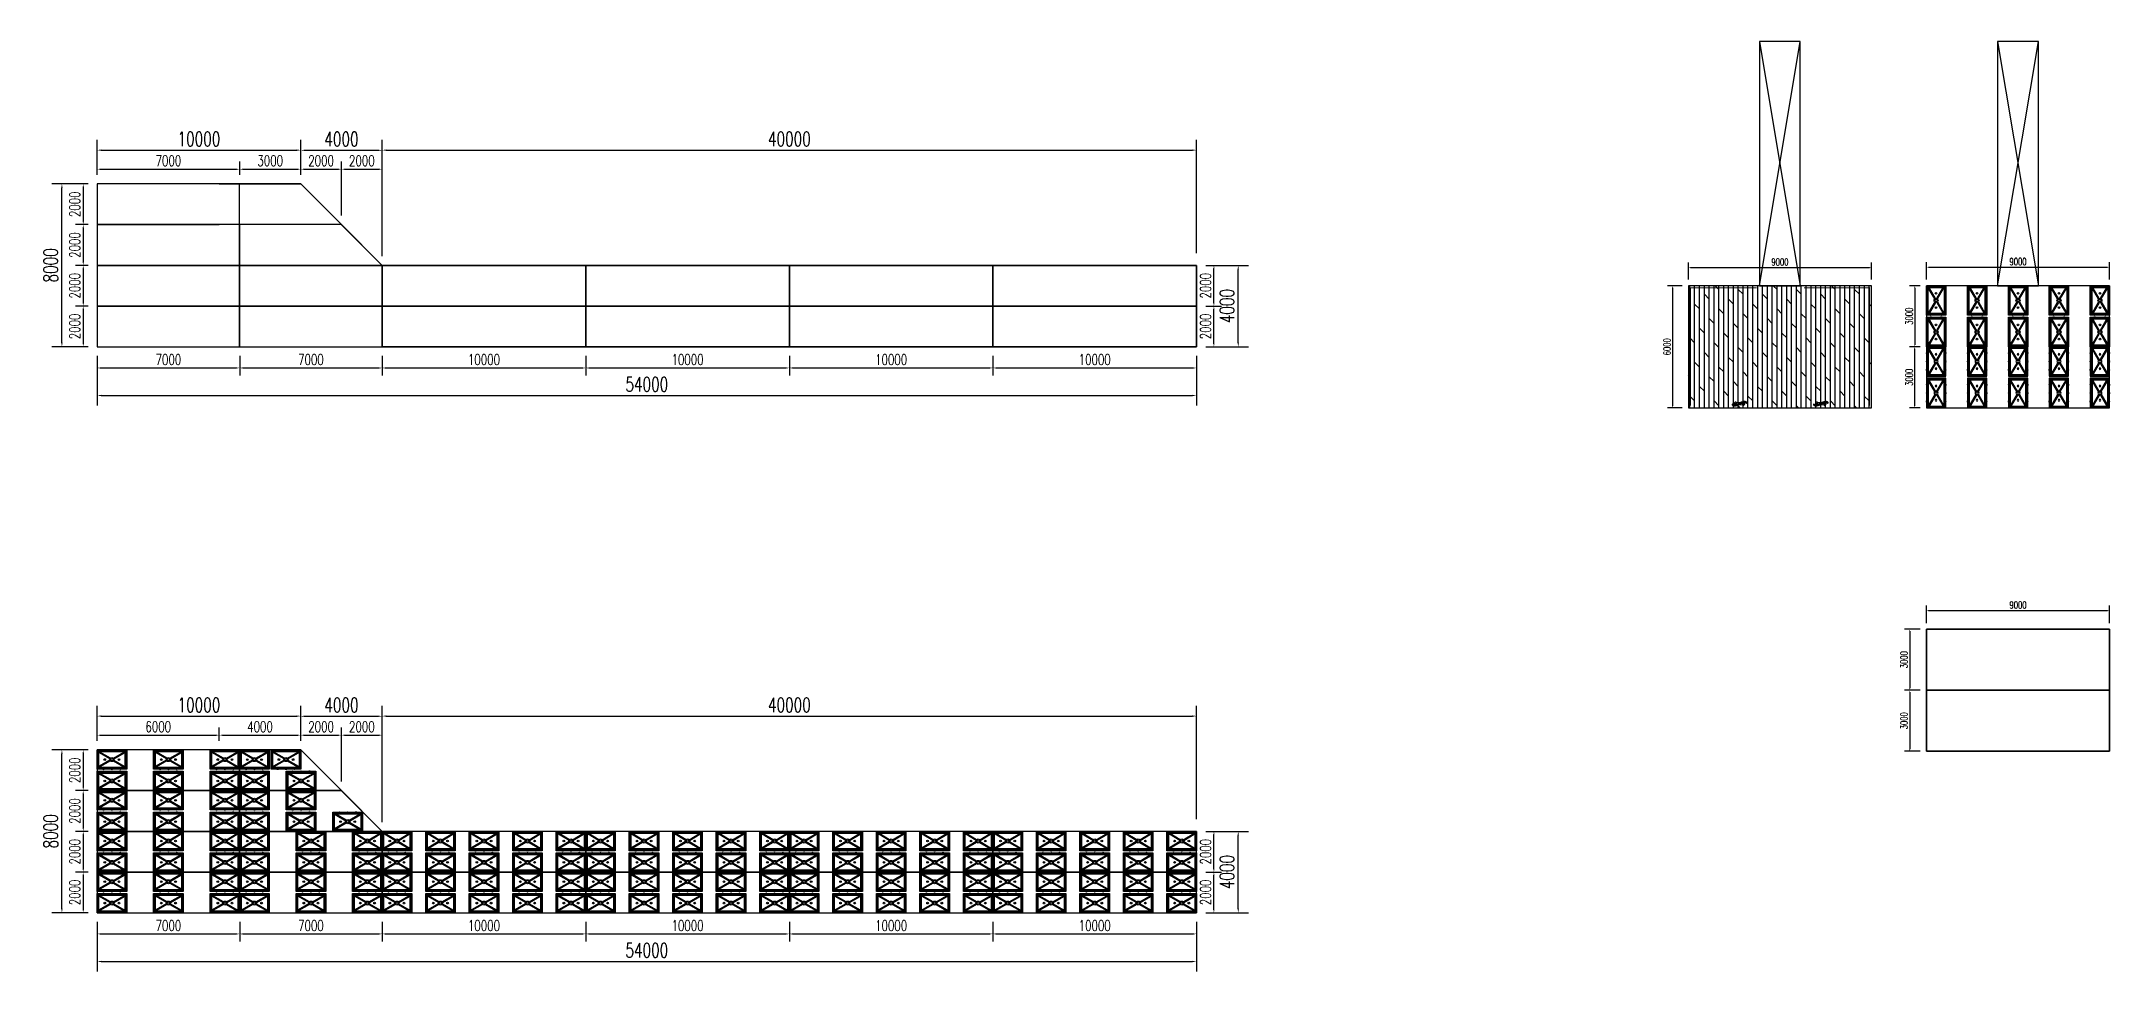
# Model space of a CAD drawing. Header units: millimetres. Extents: x -1825427 to -664413, y 1443096 to 1668257.
# Drawn here: x -1601250 to -1499657, y 1505839 to 1551530 of the extents above; entities that cross this region are included whole.
import ezdxf

# ---------------------------------------------------------------- set-up
doc = ezdxf.new("R2010")
doc.units = ezdxf.units.MM
doc.header["$LTSCALE"] = 10
doc.linetypes.add('0', pattern=[0])
doc.layers.get('DEFPOINTS').update_dxf_attribs({"linetype": 'CONTINUOUS'})
for name, color, linetype in [('3-系船桩', 132, 'CONTINUOUS'), ('W-bridge approach引桥', 4, 'CONTINUOUS'), ('W-FLOAT_BOWL浮筒', 253, 'CONTINUOUS'), ('W-PLASTIC_RAILINGS塑木栏杆', 6, 'CONTINUOUS'), ('W-STEEL_FRAME钢架', 3, 'CONTINUOUS'), ('W-WOOD_FLOOR木地板', 30, 'CONTINUOUS'), ('图廓层', 1, '0'), ('景-通用-文字', 7, 'CONTINUOUS')]:
    doc.layers.add(name, color=color, linetype=linetype)
doc.styles.add('STANDARD_T3', font='simplex.shx', dxfattribs={"width": 0.7, "bigfont": 'gbcbig.shx'})
doc.dimstyles.new('W&&100', dxfattribs={"dimtxt": 350, "dimasz": 100, "dimexe": 250, "dimexo": 300, "dimgap": 100, "dimtad": 1, "dimdec": 0, "dimzin": 0, "dimdsep": 46, "dimtxsty": 'STANDARD_T3', "dimcen": 0.09, "dimclrd": 1, "dimclre": 1, "dimclrt": 7, "dimazin": 2, "dimtfac": 1, "dimtdec": 0, "dimtix": 1, "dimtmove": 2, "dimatfit": 3, "dimfxl": 100, "dimtolj": 1, "dimtzin": 0, "dimarcsym": 0})
doc.dimstyles.new('W&&150', dxfattribs={"dimtxt": 525, "dimasz": 150, "dimexe": 375, "dimexo": 450, "dimgap": 150, "dimtad": 1, "dimdec": 0, "dimzin": 0, "dimdsep": 46, "dimtxsty": 'STANDARD_T3', "dimcen": 0.09, "dimclrd": 1, "dimclre": 1, "dimclrt": 7, "dimazin": 2, "dimtfac": 1, "dimtdec": 0, "dimtix": 1, "dimtmove": 2, "dimatfit": 3, "dimfxl": 100, "dimtolj": 1, "dimtzin": 0, "dimarcsym": 0})
doc.dimstyles.new('W&&200', dxfattribs={"dimtxt": 700, "dimasz": 200, "dimexe": 500, "dimexo": 600, "dimgap": 200, "dimtad": 1, "dimdec": 0, "dimzin": 0, "dimdsep": 46, "dimtxsty": 'STANDARD_T3', "dimcen": 0.09, "dimclrd": 1, "dimclre": 1, "dimclrt": 7, "dimazin": 2, "dimtfac": 1, "dimtdec": 0, "dimtix": 1, "dimtmove": 2, "dimatfit": 3, "dimfxl": 100, "dimtolj": 1, "dimtzin": 0, "dimarcsym": 0})

msp = doc.modelspace()

# ---------------------------------------------------------------- blocks, each defined once
blk = doc.blocks.new('*D853')
at = {"layer": 'DEFPOINTS', "color": 0, "transparency": 16777216}
for p in [(-1511351, 1540416), (-1520351, 1539530), (-1511351, 1539530)]:
    blk.add_point(p, dxfattribs=at)
at = {"layer": 'W-STEEL_FRAME钢架', "color": 1, "lineweight": -2, "transparency": 16777216}
for p, q in [((-1520351, 1539830), (-1520351, 1540666)), ((-1520251, 1540416), (-1511451, 1540416)), ((-1511351, 1539830), (-1511351, 1540666))]:
    blk.add_line(p, q, dxfattribs=at)
at = {"layer": 'W-STEEL_FRAME钢架', "color": 1, "transparency": 16777216}
for points in [[(-1520251, 1540433), (-1520251, 1540399), (-1520351, 1540416)], [(-1511451, 1540433), (-1511451, 1540399), (-1511351, 1540416)]]:
    blk.add_solid(points, dxfattribs=at)
at = {"layer": 'W-STEEL_FRAME钢架', "color": 7, "transparency": 16777216, "insert": (-1515851, 1540691), "char_height": 350, "attachment_point": 5, "style": 'STANDARD_T3'}
blk.add_mtext('\\A1;9000', dxfattribs=at)
blk = doc.blocks.new('*D854')
at = {"layer": 'DEFPOINTS', "color": 0, "transparency": 16777216}
for p in [(-1520351, 1539530), (-1521121, 1533530), (-1520351, 1533530)]:
    blk.add_point(p, dxfattribs=at)
at = {"layer": 'W-STEEL_FRAME钢架', "color": 1, "lineweight": -2, "transparency": 16777216}
for p, q in [((-1520651, 1539530), (-1521371, 1539530)), ((-1521121, 1539430), (-1521121, 1533630)), ((-1520651, 1533530), (-1521371, 1533530))]:
    blk.add_line(p, q, dxfattribs=at)
at = {"layer": 'W-STEEL_FRAME钢架', "color": 1, "transparency": 16777216}
for points in [[(-1521138, 1539430), (-1521104, 1539430), (-1521121, 1539530)], [(-1521138, 1533630), (-1521104, 1533630), (-1521121, 1533530)]]:
    blk.add_solid(points, dxfattribs=at)
at = {"layer": 'W-STEEL_FRAME钢架', "color": 7, "transparency": 16777216, "insert": (-1521396, 1536530), "char_height": 350, "attachment_point": 5, "rotation": 90, "style": 'STANDARD_T3'}
blk.add_mtext('\\A1;6000', dxfattribs=at)
blk = doc.blocks.new('*D1107')
at = {"layer": 'DEFPOINTS', "color": 0, "transparency": 16777216}
for p in [(-1598509, 1544528, -3653403), (-1599194, 1542528), (-1598509, 1542528, -3653403)]:
    blk.add_point(p, dxfattribs=at)
at = {"layer": '景-通用-文字', "color": 1, "lineweight": -2, "transparency": 16777216}
for p, q in [((-1598959, 1544528), (-1599569, 1544528)), ((-1599194, 1544378), (-1599194, 1542678)), ((-1598959, 1542528), (-1599569, 1542528))]:
    blk.add_line(p, q, dxfattribs=at)
at = {"layer": '景-通用-文字', "color": 1, "transparency": 16777216}
for points in [[(-1599219, 1544378), (-1599169, 1544378), (-1599194, 1544528)], [(-1599219, 1542678), (-1599169, 1542678), (-1599194, 1542528)]]:
    blk.add_solid(points, dxfattribs=at)
at = {"layer": '景-通用-文字', "color": 7, "transparency": 16777216, "insert": (-1599607, 1543528), "char_height": 525, "attachment_point": 5, "rotation": 90, "style": 'STANDARD_T3'}
blk.add_mtext('\\A1;2000', dxfattribs=at)
blk = doc.blocks.new('*D1108')
at = {"layer": 'DEFPOINTS', "color": 0, "transparency": 16777216}
for p in [(-1598509, 1542528, -3653403), (-1599194, 1540528), (-1598509, 1540528, -3653403)]:
    blk.add_point(p, dxfattribs=at)
at = {"layer": '景-通用-文字', "color": 1, "lineweight": -2, "transparency": 16777216}
for p, q in [((-1598959, 1542528), (-1599569, 1542528)), ((-1599194, 1542378), (-1599194, 1540678)), ((-1598959, 1540528), (-1599569, 1540528))]:
    blk.add_line(p, q, dxfattribs=at)
at = {"layer": '景-通用-文字', "color": 1, "transparency": 16777216}
for points in [[(-1599219, 1542378), (-1599169, 1542378), (-1599194, 1542528)], [(-1599219, 1540678), (-1599169, 1540678), (-1599194, 1540528)]]:
    blk.add_solid(points, dxfattribs=at)
at = {"layer": '景-通用-文字', "color": 7, "transparency": 16777216, "insert": (-1599607, 1541528), "char_height": 525, "attachment_point": 5, "rotation": 90, "style": 'STANDARD_T3'}
blk.add_mtext('\\A1;2000', dxfattribs=at)
blk = doc.blocks.new('*D1109')
at = {"layer": 'DEFPOINTS', "color": 0, "transparency": 16777216}
for p in [(-1598509, 1540528, -3653403), (-1599194, 1538528), (-1598509, 1538528, -3653403)]:
    blk.add_point(p, dxfattribs=at)
at = {"layer": '景-通用-文字', "color": 1, "lineweight": -2, "transparency": 16777216}
for p, q in [((-1598959, 1540528), (-1599569, 1540528)), ((-1599194, 1540378), (-1599194, 1538678)), ((-1598959, 1538528), (-1599569, 1538528))]:
    blk.add_line(p, q, dxfattribs=at)
at = {"layer": '景-通用-文字', "color": 1, "transparency": 16777216}
for points in [[(-1599219, 1540378), (-1599169, 1540378), (-1599194, 1540528)], [(-1599219, 1538678), (-1599169, 1538678), (-1599194, 1538528)]]:
    blk.add_solid(points, dxfattribs=at)
at = {"layer": '景-通用-文字', "color": 7, "transparency": 16777216, "insert": (-1599607, 1539528), "char_height": 525, "attachment_point": 5, "rotation": 90, "style": 'STANDARD_T3'}
blk.add_mtext('\\A1;2000', dxfattribs=at)
blk = doc.blocks.new('*D1110')
at = {"layer": 'DEFPOINTS', "color": 0, "transparency": 16777216}
for p in [(-1598509, 1538528, -3653403), (-1599194, 1536528), (-1598509, 1536528, -3653403)]:
    blk.add_point(p, dxfattribs=at)
at = {"layer": '景-通用-文字', "color": 1, "lineweight": -2, "transparency": 16777216}
for p, q in [((-1598959, 1538528), (-1599569, 1538528)), ((-1599194, 1538378), (-1599194, 1536678)), ((-1598959, 1536528), (-1599569, 1536528))]:
    blk.add_line(p, q, dxfattribs=at)
at = {"layer": '景-通用-文字', "color": 1, "transparency": 16777216}
for points in [[(-1599219, 1538378), (-1599169, 1538378), (-1599194, 1538528)], [(-1599219, 1536678), (-1599169, 1536678), (-1599194, 1536528)]]:
    blk.add_solid(points, dxfattribs=at)
at = {"layer": '景-通用-文字', "color": 7, "transparency": 16777216, "insert": (-1599607, 1537528), "char_height": 525, "attachment_point": 5, "rotation": 90, "style": 'STANDARD_T3'}
blk.add_mtext('\\A1;2000', dxfattribs=at)
blk = doc.blocks.new('*D1111')
at = {"layer": 'DEFPOINTS', "color": 0, "transparency": 16777216}
for p in [(-1598509, 1536528, -3653403), (-1591509, 1536528, -3653403), (-1591509, 1535489)]:
    blk.add_point(p, dxfattribs=at)
at = {"layer": '景-通用-文字', "color": 1, "lineweight": -2, "transparency": 16777216}
for p, q in [((-1598509, 1536078), (-1598509, 1535114)), ((-1598359, 1535489), (-1591659, 1535489)), ((-1591509, 1536078), (-1591509, 1535114))]:
    blk.add_line(p, q, dxfattribs=at)
at = {"layer": '景-通用-文字', "color": 1, "transparency": 16777216}
for points in [[(-1598359, 1535514), (-1598359, 1535464), (-1598509, 1535489)], [(-1591659, 1535514), (-1591659, 1535464), (-1591509, 1535489)]]:
    blk.add_solid(points, dxfattribs=at)
at = {"layer": '景-通用-文字', "color": 7, "transparency": 16777216, "insert": (-1595009, 1535902), "char_height": 525, "attachment_point": 5, "style": 'STANDARD_T3'}
blk.add_mtext('\\A1;7000', dxfattribs=at)
blk = doc.blocks.new('*D1112')
at = {"layer": 'DEFPOINTS', "color": 0, "transparency": 16777216}
for p in [(-1591509, 1536528, -3653403), (-1584509, 1536528, -3653403), (-1584509, 1535489)]:
    blk.add_point(p, dxfattribs=at)
at = {"layer": '景-通用-文字', "color": 1, "lineweight": -2, "transparency": 16777216}
for p, q in [((-1591509, 1536078), (-1591509, 1535114)), ((-1591359, 1535489), (-1584659, 1535489)), ((-1584509, 1536078), (-1584509, 1535114))]:
    blk.add_line(p, q, dxfattribs=at)
at = {"layer": '景-通用-文字', "color": 1, "transparency": 16777216}
for points in [[(-1591359, 1535514), (-1591359, 1535464), (-1591509, 1535489)], [(-1584659, 1535514), (-1584659, 1535464), (-1584509, 1535489)]]:
    blk.add_solid(points, dxfattribs=at)
at = {"layer": '景-通用-文字', "color": 7, "transparency": 16777216, "insert": (-1588009, 1535902), "char_height": 525, "attachment_point": 5, "style": 'STANDARD_T3'}
blk.add_mtext('\\A1;7000', dxfattribs=at)
blk = doc.blocks.new('*D1113')
at = {"layer": 'DEFPOINTS', "color": 0, "transparency": 16777216}
for p in [(-1584509, 1536528, -3653403), (-1574509, 1536528, -3653403), (-1574509, 1535489)]:
    blk.add_point(p, dxfattribs=at)
at = {"layer": '景-通用-文字', "color": 1, "lineweight": -2, "transparency": 16777216}
for p, q in [((-1584509, 1536078), (-1584509, 1535114)), ((-1584359, 1535489), (-1574659, 1535489)), ((-1574509, 1536078), (-1574509, 1535114))]:
    blk.add_line(p, q, dxfattribs=at)
at = {"layer": '景-通用-文字', "color": 1, "transparency": 16777216}
for points in [[(-1584359, 1535514), (-1584359, 1535464), (-1584509, 1535489)], [(-1574659, 1535514), (-1574659, 1535464), (-1574509, 1535489)]]:
    blk.add_solid(points, dxfattribs=at)
at = {"layer": '景-通用-文字', "color": 7, "transparency": 16777216, "insert": (-1579509, 1535902), "char_height": 525, "attachment_point": 5, "style": 'STANDARD_T3'}
blk.add_mtext('\\A1;10000', dxfattribs=at)
blk = doc.blocks.new('*D1114')
at = {"layer": 'DEFPOINTS', "color": 0, "transparency": 16777216}
for p in [(-1574509, 1536528, -3653403), (-1564509, 1536528, -3653403), (-1564509, 1535489)]:
    blk.add_point(p, dxfattribs=at)
at = {"layer": '景-通用-文字', "color": 1, "lineweight": -2, "transparency": 16777216}
for p, q in [((-1574509, 1536078), (-1574509, 1535114)), ((-1574359, 1535489), (-1564659, 1535489)), ((-1564509, 1536078), (-1564509, 1535114))]:
    blk.add_line(p, q, dxfattribs=at)
at = {"layer": '景-通用-文字', "color": 1, "transparency": 16777216}
for points in [[(-1574359, 1535514), (-1574359, 1535464), (-1574509, 1535489)], [(-1564659, 1535514), (-1564659, 1535464), (-1564509, 1535489)]]:
    blk.add_solid(points, dxfattribs=at)
at = {"layer": '景-通用-文字', "color": 7, "transparency": 16777216, "insert": (-1569509, 1535902), "char_height": 525, "attachment_point": 5, "style": 'STANDARD_T3'}
blk.add_mtext('\\A1;10000', dxfattribs=at)
blk = doc.blocks.new('*D1115')
at = {"layer": 'DEFPOINTS', "color": 0, "transparency": 16777216}
for p in [(-1564509, 1536528, -3653403), (-1554509, 1536528, -3653403), (-1554509, 1535489)]:
    blk.add_point(p, dxfattribs=at)
at = {"layer": '景-通用-文字', "color": 1, "lineweight": -2, "transparency": 16777216}
for p, q in [((-1564509, 1536078), (-1564509, 1535114)), ((-1564359, 1535489), (-1554659, 1535489)), ((-1554509, 1536078), (-1554509, 1535114))]:
    blk.add_line(p, q, dxfattribs=at)
at = {"layer": '景-通用-文字', "color": 1, "transparency": 16777216}
for points in [[(-1564359, 1535514), (-1564359, 1535464), (-1564509, 1535489)], [(-1554659, 1535514), (-1554659, 1535464), (-1554509, 1535489)]]:
    blk.add_solid(points, dxfattribs=at)
at = {"layer": '景-通用-文字', "color": 7, "transparency": 16777216, "insert": (-1559509, 1535902), "char_height": 525, "attachment_point": 5, "style": 'STANDARD_T3'}
blk.add_mtext('\\A1;10000', dxfattribs=at)
blk = doc.blocks.new('*D1116')
at = {"layer": 'DEFPOINTS', "color": 0, "transparency": 16777216}
for p in [(-1554509, 1536528, -3653403), (-1544509, 1536528, -3653403), (-1544509, 1535489)]:
    blk.add_point(p, dxfattribs=at)
at = {"layer": '景-通用-文字', "color": 1, "lineweight": -2, "transparency": 16777216}
for p, q in [((-1554509, 1536078), (-1554509, 1535114)), ((-1554359, 1535489), (-1544659, 1535489)), ((-1544509, 1536078), (-1544509, 1535114))]:
    blk.add_line(p, q, dxfattribs=at)
at = {"layer": '景-通用-文字', "color": 1, "transparency": 16777216}
for points in [[(-1554359, 1535514), (-1554359, 1535464), (-1554509, 1535489)], [(-1544659, 1535514), (-1544659, 1535464), (-1544509, 1535489)]]:
    blk.add_solid(points, dxfattribs=at)
at = {"layer": '景-通用-文字', "color": 7, "transparency": 16777216, "insert": (-1549509, 1535902), "char_height": 525, "attachment_point": 5, "style": 'STANDARD_T3'}
blk.add_mtext('\\A1;10000', dxfattribs=at)
blk = doc.blocks.new('*D1117')
at = {"layer": 'DEFPOINTS', "color": 0, "transparency": 16777216}
for p in [(-1544509, 1538528, -3653403), (-1543654, 1538528), (-1544509, 1536528, -3653403)]:
    blk.add_point(p, dxfattribs=at)
at = {"layer": '景-通用-文字', "color": 1, "lineweight": -2, "transparency": 16777216}
for p, q in [((-1544059, 1538528), (-1543279, 1538528)), ((-1543654, 1536678), (-1543654, 1538378)), ((-1544059, 1536528), (-1543279, 1536528))]:
    blk.add_line(p, q, dxfattribs=at)
at = {"layer": '景-通用-文字', "color": 1, "transparency": 16777216}
for points in [[(-1543679, 1538378), (-1543629, 1538378), (-1543654, 1538528)], [(-1543679, 1536678), (-1543629, 1536678), (-1543654, 1536528)]]:
    blk.add_solid(points, dxfattribs=at)
at = {"layer": '景-通用-文字', "color": 7, "transparency": 16777216, "insert": (-1544067, 1537528), "char_height": 525, "attachment_point": 5, "rotation": 90, "style": 'STANDARD_T3'}
blk.add_mtext('\\A1;2000', dxfattribs=at)
blk = doc.blocks.new('*D1118')
at = {"layer": 'DEFPOINTS', "color": 0, "transparency": 16777216}
for p in [(-1544509, 1540528, -3653403), (-1543654, 1540528), (-1544509, 1538528, -3653403)]:
    blk.add_point(p, dxfattribs=at)
at = {"layer": '景-通用-文字', "color": 1, "lineweight": -2, "transparency": 16777216}
for p, q in [((-1544059, 1540528), (-1543279, 1540528)), ((-1543654, 1538678), (-1543654, 1540378)), ((-1544059, 1538528), (-1543279, 1538528))]:
    blk.add_line(p, q, dxfattribs=at)
at = {"layer": '景-通用-文字', "color": 1, "transparency": 16777216}
for points in [[(-1543679, 1540378), (-1543629, 1540378), (-1543654, 1540528)], [(-1543679, 1538678), (-1543629, 1538678), (-1543654, 1538528)]]:
    blk.add_solid(points, dxfattribs=at)
at = {"layer": '景-通用-文字', "color": 7, "transparency": 16777216, "insert": (-1544067, 1539528), "char_height": 525, "attachment_point": 5, "rotation": 90, "style": 'STANDARD_T3'}
blk.add_mtext('\\A1;2000', dxfattribs=at)
blk = doc.blocks.new('*D1119')
at = {"layer": 'DEFPOINTS', "color": 0, "transparency": 16777216}
for p in [(-1591509, 1545251), (-1598509, 1544528, -3653403), (-1591509, 1544528, -3653403)]:
    blk.add_point(p, dxfattribs=at)
at = {"layer": '景-通用-文字', "color": 1, "lineweight": -2, "transparency": 16777216}
for p, q in [((-1598509, 1544978), (-1598509, 1545626)), ((-1598359, 1545251), (-1591659, 1545251)), ((-1591509, 1544978), (-1591509, 1545626))]:
    blk.add_line(p, q, dxfattribs=at)
at = {"layer": '景-通用-文字', "color": 1, "transparency": 16777216}
for points in [[(-1598359, 1545276), (-1598359, 1545226), (-1598509, 1545251)], [(-1591659, 1545276), (-1591659, 1545226), (-1591509, 1545251)]]:
    blk.add_solid(points, dxfattribs=at)
at = {"layer": '景-通用-文字', "color": 7, "transparency": 16777216, "insert": (-1595009, 1545663), "char_height": 525, "attachment_point": 5, "style": 'STANDARD_T3'}
blk.add_mtext('\\A1;7000', dxfattribs=at)
blk = doc.blocks.new('*D1120')
at = {"layer": 'DEFPOINTS', "color": 0, "transparency": 16777216}
for p in [(-1588509, 1545251), (-1591509, 1544528, -3653403), (-1588509, 1544528, -3653403)]:
    blk.add_point(p, dxfattribs=at)
at = {"layer": '景-通用-文字', "color": 1, "lineweight": -2, "transparency": 16777216}
for p, q in [((-1591509, 1544978), (-1591509, 1545626)), ((-1591359, 1545251), (-1588659, 1545251)), ((-1588509, 1544978), (-1588509, 1545626))]:
    blk.add_line(p, q, dxfattribs=at)
at = {"layer": '景-通用-文字', "color": 1, "transparency": 16777216}
for points in [[(-1591359, 1545276), (-1591359, 1545226), (-1591509, 1545251)], [(-1588659, 1545276), (-1588659, 1545226), (-1588509, 1545251)]]:
    blk.add_solid(points, dxfattribs=at)
at = {"layer": '景-通用-文字', "color": 7, "transparency": 16777216, "insert": (-1590009, 1545663), "char_height": 525, "attachment_point": 5, "style": 'STANDARD_T3'}
blk.add_mtext('\\A1;3000', dxfattribs=at)
blk = doc.blocks.new('*D1121')
at = {"layer": 'DEFPOINTS', "color": 0, "transparency": 16777216}
for p in [(-1584509, 1546179), (-1588509, 1544528, -3653403), (-1584509, 1540528, -3653403)]:
    blk.add_point(p, dxfattribs=at)
at = {"layer": '景-通用-文字', "color": 1, "lineweight": -2, "transparency": 16777216}
for p, q in [((-1588509, 1545128), (-1588509, 1546679)), ((-1584509, 1541128), (-1584509, 1546679)), ((-1588309, 1546179), (-1584709, 1546179))]:
    blk.add_line(p, q, dxfattribs=at)
at = {"layer": '景-通用-文字', "color": 1, "transparency": 16777216}
for points in [[(-1588309, 1546213), (-1588309, 1546146), (-1588509, 1546179)], [(-1584709, 1546213), (-1584709, 1546146), (-1584509, 1546179)]]:
    blk.add_solid(points, dxfattribs=at)
at = {"layer": '景-通用-文字', "color": 7, "transparency": 16777216, "insert": (-1586509, 1546729), "char_height": 700, "attachment_point": 5, "style": 'STANDARD_T3'}
blk.add_mtext('\\A1;4000', dxfattribs=at)
blk = doc.blocks.new('*D1122')
at = {"layer": 'DEFPOINTS', "color": 0, "transparency": 16777216}
for p in [(-1600240, 1544528), (-1598509, 1544528, -3653403), (-1598509, 1536528, -3653403)]:
    blk.add_point(p, dxfattribs=at)
at = {"layer": '景-通用-文字', "color": 1, "lineweight": -2, "transparency": 16777216}
for p, q in [((-1599109, 1544528), (-1600740, 1544528)), ((-1600240, 1536728), (-1600240, 1544328)), ((-1599109, 1536528), (-1600740, 1536528))]:
    blk.add_line(p, q, dxfattribs=at)
at = {"layer": '景-通用-文字', "color": 1, "transparency": 16777216}
for points in [[(-1600274, 1544328), (-1600207, 1544328), (-1600240, 1544528)], [(-1600274, 1536728), (-1600207, 1536728), (-1600240, 1536528)]]:
    blk.add_solid(points, dxfattribs=at)
at = {"layer": '景-通用-文字', "color": 7, "transparency": 16777216, "insert": (-1600790, 1540528), "char_height": 700, "attachment_point": 5, "rotation": 90, "style": 'STANDARD_T3'}
blk.add_mtext('\\A1;8000', dxfattribs=at)
blk = doc.blocks.new('*D1123')
at = {"layer": 'DEFPOINTS', "color": 0, "transparency": 16777216}
for p in [(-1544509, 1540528, -3653403), (-1542460, 1540528), (-1544509, 1536528, -3653403)]:
    blk.add_point(p, dxfattribs=at)
at = {"layer": '景-通用-文字', "color": 1, "lineweight": -2, "transparency": 16777216}
for p, q in [((-1543909, 1540528), (-1541960, 1540528)), ((-1542460, 1536728), (-1542460, 1540328)), ((-1543909, 1536528), (-1541960, 1536528))]:
    blk.add_line(p, q, dxfattribs=at)
at = {"layer": '景-通用-文字', "color": 1, "transparency": 16777216}
for points in [[(-1542493, 1540328), (-1542427, 1540328), (-1542460, 1540528)], [(-1542493, 1536728), (-1542427, 1536728), (-1542460, 1536528)]]:
    blk.add_solid(points, dxfattribs=at)
at = {"layer": '景-通用-文字', "color": 7, "transparency": 16777216, "insert": (-1543010, 1538528), "char_height": 700, "attachment_point": 5, "rotation": 90, "style": 'STANDARD_T3'}
blk.add_mtext('\\A1;4000', dxfattribs=at)
blk = doc.blocks.new('*D1124')
at = {"layer": 'DEFPOINTS', "color": 0, "transparency": 16777216}
for p in [(-1598509, 1536528, -3653403), (-1544509, 1536528, -3653403), (-1544509, 1534137)]:
    blk.add_point(p, dxfattribs=at)
at = {"layer": '景-通用-文字', "color": 1, "lineweight": -2, "transparency": 16777216}
for p, q in [((-1598509, 1535928), (-1598509, 1533637)), ((-1544509, 1535928), (-1544509, 1533637)), ((-1598309, 1534137), (-1544709, 1534137))]:
    blk.add_line(p, q, dxfattribs=at)
at = {"layer": '景-通用-文字', "color": 1, "transparency": 16777216}
for points in [[(-1598309, 1534170), (-1598309, 1534104), (-1598509, 1534137)], [(-1544709, 1534170), (-1544709, 1534104), (-1544509, 1534137)]]:
    blk.add_solid(points, dxfattribs=at)
at = {"layer": '景-通用-文字', "color": 7, "transparency": 16777216, "insert": (-1571509, 1534687), "char_height": 700, "attachment_point": 5, "style": 'STANDARD_T3'}
blk.add_mtext('\\A1;54000', dxfattribs=at)
blk = doc.blocks.new('*D1125')
at = {"layer": 'DEFPOINTS', "color": 0, "transparency": 16777216}
for p in [(-1588509, 1546188), (-1598509, 1544528, -3653403), (-1588509, 1544528)]:
    blk.add_point(p, dxfattribs=at)
at = {"layer": '景-通用-文字', "color": 1, "lineweight": -2, "transparency": 16777216}
for p, q in [((-1598509, 1545128), (-1598509, 1546688)), ((-1588509, 1545128), (-1588509, 1546688)), ((-1598309, 1546188), (-1588709, 1546188))]:
    blk.add_line(p, q, dxfattribs=at)
at = {"layer": '景-通用-文字', "color": 1, "transparency": 16777216}
for points in [[(-1598309, 1546221), (-1598309, 1546154), (-1598509, 1546188)], [(-1588709, 1546221), (-1588709, 1546154), (-1588509, 1546188)]]:
    blk.add_solid(points, dxfattribs=at)
at = {"layer": '景-通用-文字', "color": 7, "transparency": 16777216, "insert": (-1593509, 1546738), "char_height": 700, "attachment_point": 5, "style": 'STANDARD_T3'}
blk.add_mtext('\\A1;10000', dxfattribs=at)
blk = doc.blocks.new('*D1126')
at = {"layer": 'DEFPOINTS', "color": 0, "transparency": 16777216}
for p in [(-1544509, 1546188), (-1584509, 1540528, -3653403), (-1544509, 1540528, -3653403)]:
    blk.add_point(p, dxfattribs=at)
at = {"layer": '景-通用-文字', "color": 1, "lineweight": -2, "transparency": 16777216}
for p, q in [((-1584509, 1541128), (-1584509, 1546688)), ((-1544509, 1541128), (-1544509, 1546688)), ((-1584309, 1546188), (-1544709, 1546188))]:
    blk.add_line(p, q, dxfattribs=at)
at = {"layer": '景-通用-文字', "color": 1, "transparency": 16777216}
for points in [[(-1584309, 1546221), (-1584309, 1546154), (-1584509, 1546188)], [(-1544709, 1546221), (-1544709, 1546154), (-1544509, 1546188)]]:
    blk.add_solid(points, dxfattribs=at)
at = {"layer": '景-通用-文字', "color": 7, "transparency": 16777216, "insert": (-1564509, 1546738), "char_height": 700, "attachment_point": 5, "style": 'STANDARD_T3'}
blk.add_mtext('\\A1;40000', dxfattribs=at)
blk = doc.blocks.new('*D1127')
at = {"layer": 'DEFPOINTS', "color": 0, "transparency": 16777216}
for p in [(-1586509, 1545251), (-1588509, 1544528), (-1586509, 1542528, -3653403)]:
    blk.add_point(p, dxfattribs=at)
at = {"layer": '景-通用-文字', "color": 1, "lineweight": -2, "transparency": 16777216}
for p, q in [((-1588509, 1544978), (-1588509, 1545626)), ((-1588359, 1545251), (-1586659, 1545251)), ((-1586509, 1542978), (-1586509, 1545626))]:
    blk.add_line(p, q, dxfattribs=at)
at = {"layer": '景-通用-文字', "color": 1, "transparency": 16777216}
for points in [[(-1588359, 1545276), (-1588359, 1545226), (-1588509, 1545251)], [(-1586659, 1545276), (-1586659, 1545226), (-1586509, 1545251)]]:
    blk.add_solid(points, dxfattribs=at)
at = {"layer": '景-通用-文字', "color": 7, "transparency": 16777216, "insert": (-1587509, 1545663), "char_height": 525, "attachment_point": 5, "style": 'STANDARD_T3'}
blk.add_mtext('\\A1;2000', dxfattribs=at)
blk = doc.blocks.new('*D1128')
at = {"layer": 'DEFPOINTS', "color": 0, "transparency": 16777216}
for p in [(-1584509, 1545251), (-1586509, 1542528, -3653403), (-1584509, 1540528, -3653403)]:
    blk.add_point(p, dxfattribs=at)
at = {"layer": '景-通用-文字', "color": 1, "lineweight": -2, "transparency": 16777216}
for p, q in [((-1586509, 1542978), (-1586509, 1545626)), ((-1586359, 1545251), (-1584659, 1545251)), ((-1584509, 1540978), (-1584509, 1545626))]:
    blk.add_line(p, q, dxfattribs=at)
at = {"layer": '景-通用-文字', "color": 1, "transparency": 16777216}
for points in [[(-1586359, 1545276), (-1586359, 1545226), (-1586509, 1545251)], [(-1584659, 1545276), (-1584659, 1545226), (-1584509, 1545251)]]:
    blk.add_solid(points, dxfattribs=at)
at = {"layer": '景-通用-文字', "color": 7, "transparency": 16777216, "insert": (-1585509, 1545663), "char_height": 525, "attachment_point": 5, "style": 'STANDARD_T3'}
blk.add_mtext('\\A1;2000', dxfattribs=at)
blk = doc.blocks.new('*D1139')
at = {"layer": 'DEFPOINTS', "color": 0, "transparency": 16777216}
for p in [(-1598509, 1516729, -3653403), (-1599195, 1514729), (-1598509, 1514729, -3653403)]:
    blk.add_point(p, dxfattribs=at)
at = {"layer": '景-通用-文字', "color": 1, "lineweight": -2, "transparency": 16777216}
for p, q in [((-1598959, 1516729), (-1599570, 1516729)), ((-1599195, 1516579), (-1599195, 1514879)), ((-1598959, 1514729), (-1599570, 1514729))]:
    blk.add_line(p, q, dxfattribs=at)
at = {"layer": '景-通用-文字', "color": 1, "transparency": 16777216}
for points in [[(-1599220, 1516579), (-1599170, 1516579), (-1599195, 1516729)], [(-1599220, 1514879), (-1599170, 1514879), (-1599195, 1514729)]]:
    blk.add_solid(points, dxfattribs=at)
at = {"layer": '景-通用-文字', "color": 7, "transparency": 16777216, "insert": (-1599607, 1515729), "char_height": 525, "attachment_point": 5, "rotation": 90, "style": 'STANDARD_T3'}
blk.add_mtext('\\A1;2000', dxfattribs=at)
blk = doc.blocks.new('*D1149')
at = {"layer": 'DEFPOINTS', "color": 0, "transparency": 16777216}
for p in [(-1598509, 1514729, -3653403), (-1599195, 1512729), (-1598509, 1512729, -3653403)]:
    blk.add_point(p, dxfattribs=at)
at = {"layer": '景-通用-文字', "color": 1, "lineweight": -2, "transparency": 16777216}
for p, q in [((-1598959, 1514729), (-1599570, 1514729)), ((-1599195, 1514579), (-1599195, 1512879)), ((-1598959, 1512729), (-1599570, 1512729))]:
    blk.add_line(p, q, dxfattribs=at)
at = {"layer": '景-通用-文字', "color": 1, "transparency": 16777216}
for points in [[(-1599220, 1514579), (-1599170, 1514579), (-1599195, 1514729)], [(-1599220, 1512879), (-1599170, 1512879), (-1599195, 1512729)]]:
    blk.add_solid(points, dxfattribs=at)
at = {"layer": '景-通用-文字', "color": 7, "transparency": 16777216, "insert": (-1599607, 1513729), "char_height": 525, "attachment_point": 5, "rotation": 90, "style": 'STANDARD_T3'}
blk.add_mtext('\\A1;2000', dxfattribs=at)
blk = doc.blocks.new('*D1150')
at = {"layer": 'DEFPOINTS', "color": 0, "transparency": 16777216}
for p in [(-1598509, 1512729, -3653403), (-1599195, 1510729), (-1598509, 1510729, -3653403)]:
    blk.add_point(p, dxfattribs=at)
at = {"layer": '景-通用-文字', "color": 1, "lineweight": -2, "transparency": 16777216}
for p, q in [((-1598959, 1512729), (-1599570, 1512729)), ((-1599195, 1512579), (-1599195, 1510879)), ((-1598959, 1510729), (-1599570, 1510729))]:
    blk.add_line(p, q, dxfattribs=at)
at = {"layer": '景-通用-文字', "color": 1, "transparency": 16777216}
for points in [[(-1599220, 1512579), (-1599170, 1512579), (-1599195, 1512729)], [(-1599220, 1510879), (-1599170, 1510879), (-1599195, 1510729)]]:
    blk.add_solid(points, dxfattribs=at)
at = {"layer": '景-通用-文字', "color": 7, "transparency": 16777216, "insert": (-1599607, 1511729), "char_height": 525, "attachment_point": 5, "rotation": 90, "style": 'STANDARD_T3'}
blk.add_mtext('\\A1;2000', dxfattribs=at)
blk = doc.blocks.new('*D1151')
at = {"layer": 'DEFPOINTS', "color": 0, "transparency": 16777216}
for p in [(-1598509, 1510729, -3653403), (-1599195, 1508729), (-1598509, 1508729, -3653403)]:
    blk.add_point(p, dxfattribs=at)
at = {"layer": '景-通用-文字', "color": 1, "lineweight": -2, "transparency": 16777216}
for p, q in [((-1598959, 1510729), (-1599570, 1510729)), ((-1599195, 1510579), (-1599195, 1508879)), ((-1598959, 1508729), (-1599570, 1508729))]:
    blk.add_line(p, q, dxfattribs=at)
at = {"layer": '景-通用-文字', "color": 1, "transparency": 16777216}
for points in [[(-1599220, 1510579), (-1599170, 1510579), (-1599195, 1510729)], [(-1599220, 1508879), (-1599170, 1508879), (-1599195, 1508729)]]:
    blk.add_solid(points, dxfattribs=at)
at = {"layer": '景-通用-文字', "color": 7, "transparency": 16777216, "insert": (-1599607, 1509729), "char_height": 525, "attachment_point": 5, "rotation": 90, "style": 'STANDARD_T3'}
blk.add_mtext('\\A1;2000', dxfattribs=at)
blk = doc.blocks.new('*D1152')
at = {"layer": 'DEFPOINTS', "color": 0, "transparency": 16777216}
for p in [(-1598509, 1508729, -3653403), (-1591509, 1508729, -3653403), (-1591509, 1507691)]:
    blk.add_point(p, dxfattribs=at)
at = {"layer": '景-通用-文字', "color": 1, "lineweight": -2, "transparency": 16777216}
for p, q in [((-1598509, 1508279), (-1598509, 1507316)), ((-1598359, 1507691), (-1591659, 1507691)), ((-1591509, 1508279), (-1591509, 1507316))]:
    blk.add_line(p, q, dxfattribs=at)
at = {"layer": '景-通用-文字', "color": 1, "transparency": 16777216}
for points in [[(-1598359, 1507716), (-1598359, 1507666), (-1598509, 1507691)], [(-1591659, 1507716), (-1591659, 1507666), (-1591509, 1507691)]]:
    blk.add_solid(points, dxfattribs=at)
at = {"layer": '景-通用-文字', "color": 7, "transparency": 16777216, "insert": (-1595009, 1508104), "char_height": 525, "attachment_point": 5, "style": 'STANDARD_T3'}
blk.add_mtext('\\A1;7000', dxfattribs=at)
blk = doc.blocks.new('*D1141')
at = {"layer": 'DEFPOINTS', "color": 0, "transparency": 16777216}
for p in [(-1591509, 1508729, -3653403), (-1584509, 1508729, -3653403), (-1584509, 1507691)]:
    blk.add_point(p, dxfattribs=at)
at = {"layer": '景-通用-文字', "color": 1, "lineweight": -2, "transparency": 16777216}
for p, q in [((-1591509, 1508279), (-1591509, 1507316)), ((-1591359, 1507691), (-1584659, 1507691)), ((-1584509, 1508279), (-1584509, 1507316))]:
    blk.add_line(p, q, dxfattribs=at)
at = {"layer": '景-通用-文字', "color": 1, "transparency": 16777216}
for points in [[(-1591359, 1507716), (-1591359, 1507666), (-1591509, 1507691)], [(-1584659, 1507716), (-1584659, 1507666), (-1584509, 1507691)]]:
    blk.add_solid(points, dxfattribs=at)
at = {"layer": '景-通用-文字', "color": 7, "transparency": 16777216, "insert": (-1588009, 1508104), "char_height": 525, "attachment_point": 5, "style": 'STANDARD_T3'}
blk.add_mtext('\\A1;7000', dxfattribs=at)
blk = doc.blocks.new('*D1142')
at = {"layer": 'DEFPOINTS', "color": 0, "transparency": 16777216}
for p in [(-1584509, 1508729, -3653403), (-1574509, 1508729, -3653403), (-1574509, 1507691)]:
    blk.add_point(p, dxfattribs=at)
at = {"layer": '景-通用-文字', "color": 1, "lineweight": -2, "transparency": 16777216}
for p, q in [((-1584509, 1508279), (-1584509, 1507316)), ((-1584359, 1507691), (-1574659, 1507691)), ((-1574509, 1508279), (-1574509, 1507316))]:
    blk.add_line(p, q, dxfattribs=at)
at = {"layer": '景-通用-文字', "color": 1, "transparency": 16777216}
for points in [[(-1584359, 1507716), (-1584359, 1507666), (-1584509, 1507691)], [(-1574659, 1507716), (-1574659, 1507666), (-1574509, 1507691)]]:
    blk.add_solid(points, dxfattribs=at)
at = {"layer": '景-通用-文字', "color": 7, "transparency": 16777216, "insert": (-1579509, 1508104), "char_height": 525, "attachment_point": 5, "style": 'STANDARD_T3'}
blk.add_mtext('\\A1;10000', dxfattribs=at)
blk = doc.blocks.new('*D1143')
at = {"layer": 'DEFPOINTS', "color": 0, "transparency": 16777216}
for p in [(-1574509, 1508729, -3653403), (-1564509, 1508729, -3653403), (-1564509, 1507691)]:
    blk.add_point(p, dxfattribs=at)
at = {"layer": '景-通用-文字', "color": 1, "lineweight": -2, "transparency": 16777216}
for p, q in [((-1574509, 1508279), (-1574509, 1507316)), ((-1574359, 1507691), (-1564659, 1507691)), ((-1564509, 1508279), (-1564509, 1507316))]:
    blk.add_line(p, q, dxfattribs=at)
at = {"layer": '景-通用-文字', "color": 1, "transparency": 16777216}
for points in [[(-1574359, 1507716), (-1574359, 1507666), (-1574509, 1507691)], [(-1564659, 1507716), (-1564659, 1507666), (-1564509, 1507691)]]:
    blk.add_solid(points, dxfattribs=at)
at = {"layer": '景-通用-文字', "color": 7, "transparency": 16777216, "insert": (-1569509, 1508104), "char_height": 525, "attachment_point": 5, "style": 'STANDARD_T3'}
blk.add_mtext('\\A1;10000', dxfattribs=at)
blk = doc.blocks.new('*D1144')
at = {"layer": 'DEFPOINTS', "color": 0, "transparency": 16777216}
for p in [(-1564509, 1508729, -3653403), (-1554509, 1508729, -3653403), (-1554509, 1507691)]:
    blk.add_point(p, dxfattribs=at)
at = {"layer": '景-通用-文字', "color": 1, "lineweight": -2, "transparency": 16777216}
for p, q in [((-1564509, 1508279), (-1564509, 1507316)), ((-1564359, 1507691), (-1554659, 1507691)), ((-1554509, 1508279), (-1554509, 1507316))]:
    blk.add_line(p, q, dxfattribs=at)
at = {"layer": '景-通用-文字', "color": 1, "transparency": 16777216}
for points in [[(-1564359, 1507716), (-1564359, 1507666), (-1564509, 1507691)], [(-1554659, 1507716), (-1554659, 1507666), (-1554509, 1507691)]]:
    blk.add_solid(points, dxfattribs=at)
at = {"layer": '景-通用-文字', "color": 7, "transparency": 16777216, "insert": (-1559509, 1508104), "char_height": 525, "attachment_point": 5, "style": 'STANDARD_T3'}
blk.add_mtext('\\A1;10000', dxfattribs=at)
blk = doc.blocks.new('*D1145')
at = {"layer": 'DEFPOINTS', "color": 0, "transparency": 16777216}
for p in [(-1554509, 1508729, -3653403), (-1544509, 1508729, -3653403), (-1544509, 1507691)]:
    blk.add_point(p, dxfattribs=at)
at = {"layer": '景-通用-文字', "color": 1, "lineweight": -2, "transparency": 16777216}
for p, q in [((-1554509, 1508279), (-1554509, 1507316)), ((-1554359, 1507691), (-1544659, 1507691)), ((-1544509, 1508279), (-1544509, 1507316))]:
    blk.add_line(p, q, dxfattribs=at)
at = {"layer": '景-通用-文字', "color": 1, "transparency": 16777216}
for points in [[(-1554359, 1507716), (-1554359, 1507666), (-1554509, 1507691)], [(-1544659, 1507716), (-1544659, 1507666), (-1544509, 1507691)]]:
    blk.add_solid(points, dxfattribs=at)
at = {"layer": '景-通用-文字', "color": 7, "transparency": 16777216, "insert": (-1549509, 1508104), "char_height": 525, "attachment_point": 5, "style": 'STANDARD_T3'}
blk.add_mtext('\\A1;10000', dxfattribs=at)
blk = doc.blocks.new('*D1153')
at = {"layer": 'DEFPOINTS', "color": 0, "transparency": 16777216}
for p in [(-1544509, 1510729, -3653403), (-1543654, 1510729), (-1544509, 1508729, -3653403)]:
    blk.add_point(p, dxfattribs=at)
at = {"layer": '景-通用-文字', "color": 1, "lineweight": -2, "transparency": 16777216}
for p, q in [((-1544059, 1510729), (-1543279, 1510729)), ((-1543654, 1508879), (-1543654, 1510579)), ((-1544059, 1508729), (-1543279, 1508729))]:
    blk.add_line(p, q, dxfattribs=at)
at = {"layer": '景-通用-文字', "color": 1, "transparency": 16777216}
for points in [[(-1543679, 1510579), (-1543629, 1510579), (-1543654, 1510729)], [(-1543679, 1508879), (-1543629, 1508879), (-1543654, 1508729)]]:
    blk.add_solid(points, dxfattribs=at)
at = {"layer": '景-通用-文字', "color": 7, "transparency": 16777216, "insert": (-1544067, 1509729), "char_height": 525, "attachment_point": 5, "rotation": 90, "style": 'STANDARD_T3'}
blk.add_mtext('\\A1;2000', dxfattribs=at)
blk = doc.blocks.new('*D1154')
at = {"layer": 'DEFPOINTS', "color": 0, "transparency": 16777216}
for p in [(-1544509, 1512729, -3653403), (-1543654, 1512729), (-1544509, 1510729, -3653403)]:
    blk.add_point(p, dxfattribs=at)
at = {"layer": '景-通用-文字', "color": 1, "lineweight": -2, "transparency": 16777216}
for p, q in [((-1544059, 1512729), (-1543279, 1512729)), ((-1543654, 1510879), (-1543654, 1512579)), ((-1544059, 1510729), (-1543279, 1510729))]:
    blk.add_line(p, q, dxfattribs=at)
at = {"layer": '景-通用-文字', "color": 1, "transparency": 16777216}
for points in [[(-1543679, 1512579), (-1543629, 1512579), (-1543654, 1512729)], [(-1543679, 1510879), (-1543629, 1510879), (-1543654, 1510729)]]:
    blk.add_solid(points, dxfattribs=at)
at = {"layer": '景-通用-文字', "color": 7, "transparency": 16777216, "insert": (-1544067, 1511729), "char_height": 525, "attachment_point": 5, "rotation": 90, "style": 'STANDARD_T3'}
blk.add_mtext('\\A1;2000', dxfattribs=at)
blk = doc.blocks.new('*D1155')
at = {"layer": 'DEFPOINTS', "color": 0, "transparency": 16777216}
for p in [(-1592509, 1517453), (-1598509, 1516729, -3653403), (-1592509, 1516729, -3653403)]:
    blk.add_point(p, dxfattribs=at)
at = {"layer": '景-通用-文字', "color": 1, "lineweight": -2, "transparency": 16777216}
for p, q in [((-1598509, 1517179), (-1598509, 1517828)), ((-1592509, 1517179), (-1592509, 1517828)), ((-1598359, 1517453), (-1592659, 1517453))]:
    blk.add_line(p, q, dxfattribs=at)
at = {"layer": '景-通用-文字', "color": 1, "transparency": 16777216}
for points in [[(-1598359, 1517478), (-1598359, 1517428), (-1598509, 1517453)], [(-1592659, 1517478), (-1592659, 1517428), (-1592509, 1517453)]]:
    blk.add_solid(points, dxfattribs=at)
at = {"layer": '景-通用-文字', "color": 7, "transparency": 16777216, "insert": (-1595509, 1517865), "char_height": 525, "attachment_point": 5, "style": 'STANDARD_T3'}
blk.add_mtext('\\A1;6000', dxfattribs=at)
blk = doc.blocks.new('*D1156')
at = {"layer": 'DEFPOINTS', "color": 0, "transparency": 16777216}
for p in [(-1588509, 1517453), (-1592509, 1516729, -3653403), (-1588509, 1516729, -3653403)]:
    blk.add_point(p, dxfattribs=at)
at = {"layer": '景-通用-文字', "color": 1, "lineweight": -2, "transparency": 16777216}
for p, q in [((-1592509, 1517179), (-1592509, 1517828)), ((-1588509, 1517179), (-1588509, 1517828)), ((-1592359, 1517453), (-1588659, 1517453))]:
    blk.add_line(p, q, dxfattribs=at)
at = {"layer": '景-通用-文字', "color": 1, "transparency": 16777216}
for points in [[(-1592359, 1517478), (-1592359, 1517428), (-1592509, 1517453)], [(-1588659, 1517478), (-1588659, 1517428), (-1588509, 1517453)]]:
    blk.add_solid(points, dxfattribs=at)
at = {"layer": '景-通用-文字', "color": 7, "transparency": 16777216, "insert": (-1590509, 1517865), "char_height": 525, "attachment_point": 5, "style": 'STANDARD_T3'}
blk.add_mtext('\\A1;4000', dxfattribs=at)
blk = doc.blocks.new('*D1157')
at = {"layer": 'DEFPOINTS', "color": 0, "transparency": 16777216}
for p in [(-1584509, 1518381), (-1588509, 1516729, -3653403), (-1584509, 1512729, -3653403)]:
    blk.add_point(p, dxfattribs=at)
at = {"layer": '景-通用-文字', "color": 1, "lineweight": -2, "transparency": 16777216}
for p, q in [((-1588509, 1517329), (-1588509, 1518881)), ((-1584509, 1513329), (-1584509, 1518881)), ((-1588309, 1518381), (-1584709, 1518381))]:
    blk.add_line(p, q, dxfattribs=at)
at = {"layer": '景-通用-文字', "color": 1, "transparency": 16777216}
for points in [[(-1588309, 1518415), (-1588309, 1518348), (-1588509, 1518381)], [(-1584709, 1518415), (-1584709, 1518348), (-1584509, 1518381)]]:
    blk.add_solid(points, dxfattribs=at)
at = {"layer": '景-通用-文字', "color": 7, "transparency": 16777216, "insert": (-1586509, 1518931), "char_height": 700, "attachment_point": 5, "style": 'STANDARD_T3'}
blk.add_mtext('\\A1;4000', dxfattribs=at)
blk = doc.blocks.new('*D1136')
at = {"layer": 'DEFPOINTS', "color": 0, "transparency": 16777216}
for p in [(-1600240, 1516729), (-1598509, 1516729, -3653403), (-1598509, 1508729, -3653403)]:
    blk.add_point(p, dxfattribs=at)
at = {"layer": '景-通用-文字', "color": 1, "lineweight": -2, "transparency": 16777216}
for p, q in [((-1599109, 1516729), (-1600740, 1516729)), ((-1600240, 1508929), (-1600240, 1516529)), ((-1599109, 1508729), (-1600740, 1508729))]:
    blk.add_line(p, q, dxfattribs=at)
at = {"layer": '景-通用-文字', "color": 1, "transparency": 16777216}
for points in [[(-1600274, 1516529), (-1600207, 1516529), (-1600240, 1516729)], [(-1600274, 1508929), (-1600207, 1508929), (-1600240, 1508729)]]:
    blk.add_solid(points, dxfattribs=at)
at = {"layer": '景-通用-文字', "color": 7, "transparency": 16777216, "insert": (-1600790, 1512729), "char_height": 700, "attachment_point": 5, "rotation": 90, "style": 'STANDARD_T3'}
blk.add_mtext('\\A1;8000', dxfattribs=at)
blk = doc.blocks.new('*D1137')
at = {"layer": 'DEFPOINTS', "color": 0, "transparency": 16777216}
for p in [(-1544509, 1512729, -3653403), (-1542460, 1512729), (-1544509, 1508729, -3653403)]:
    blk.add_point(p, dxfattribs=at)
at = {"layer": '景-通用-文字', "color": 1, "lineweight": -2, "transparency": 16777216}
for p, q in [((-1543909, 1512729), (-1541960, 1512729)), ((-1542460, 1508929), (-1542460, 1512529)), ((-1543909, 1508729), (-1541960, 1508729))]:
    blk.add_line(p, q, dxfattribs=at)
at = {"layer": '景-通用-文字', "color": 1, "transparency": 16777216}
for points in [[(-1542493, 1512529), (-1542427, 1512529), (-1542460, 1512729)], [(-1542493, 1508929), (-1542427, 1508929), (-1542460, 1508729)]]:
    blk.add_solid(points, dxfattribs=at)
at = {"layer": '景-通用-文字', "color": 7, "transparency": 16777216, "insert": (-1543010, 1510729), "char_height": 700, "attachment_point": 5, "rotation": 90, "style": 'STANDARD_T3'}
blk.add_mtext('\\A1;4000', dxfattribs=at)
blk = doc.blocks.new('*D1146')
at = {"layer": 'DEFPOINTS', "color": 0, "transparency": 16777216}
for p in [(-1598509, 1508729, -3653403), (-1544509, 1508729, -3653403), (-1544509, 1506339)]:
    blk.add_point(p, dxfattribs=at)
at = {"layer": '景-通用-文字', "color": 1, "lineweight": -2, "transparency": 16777216}
for p, q in [((-1598509, 1508129), (-1598509, 1505839)), ((-1544509, 1508129), (-1544509, 1505839)), ((-1598309, 1506339), (-1544709, 1506339))]:
    blk.add_line(p, q, dxfattribs=at)
at = {"layer": '景-通用-文字', "color": 1, "transparency": 16777216}
for points in [[(-1598309, 1506372), (-1598309, 1506305), (-1598509, 1506339)], [(-1544709, 1506372), (-1544709, 1506305), (-1544509, 1506339)]]:
    blk.add_solid(points, dxfattribs=at)
at = {"layer": '景-通用-文字', "color": 7, "transparency": 16777216, "insert": (-1571509, 1506889), "char_height": 700, "attachment_point": 5, "style": 'STANDARD_T3'}
blk.add_mtext('\\A1;54000', dxfattribs=at)
blk = doc.blocks.new('*D1138')
at = {"layer": 'DEFPOINTS', "color": 0, "transparency": 16777216}
for p in [(-1588509, 1518390), (-1598509, 1516729, -3653403), (-1588509, 1516729)]:
    blk.add_point(p, dxfattribs=at)
at = {"layer": '景-通用-文字', "color": 1, "lineweight": -2, "transparency": 16777216}
for p, q in [((-1598509, 1517329), (-1598509, 1518890)), ((-1588509, 1517329), (-1588509, 1518890)), ((-1598309, 1518390), (-1588709, 1518390))]:
    blk.add_line(p, q, dxfattribs=at)
at = {"layer": '景-通用-文字', "color": 1, "transparency": 16777216}
for points in [[(-1598309, 1518423), (-1598309, 1518356), (-1598509, 1518390)], [(-1588709, 1518423), (-1588709, 1518356), (-1588509, 1518390)]]:
    blk.add_solid(points, dxfattribs=at)
at = {"layer": '景-通用-文字', "color": 7, "transparency": 16777216, "insert": (-1593509, 1518940), "char_height": 700, "attachment_point": 5, "style": 'STANDARD_T3'}
blk.add_mtext('\\A1;10000', dxfattribs=at)
blk = doc.blocks.new('*D1147')
at = {"layer": 'DEFPOINTS', "color": 0, "transparency": 16777216}
for p in [(-1544509, 1518390), (-1584509, 1512729, -3653403), (-1544509, 1512729, -3653403)]:
    blk.add_point(p, dxfattribs=at)
at = {"layer": '景-通用-文字', "color": 1, "lineweight": -2, "transparency": 16777216}
for p, q in [((-1584509, 1513329), (-1584509, 1518890)), ((-1544509, 1513329), (-1544509, 1518890)), ((-1584309, 1518390), (-1544709, 1518390))]:
    blk.add_line(p, q, dxfattribs=at)
at = {"layer": '景-通用-文字', "color": 1, "transparency": 16777216}
for points in [[(-1584309, 1518423), (-1584309, 1518356), (-1584509, 1518390)], [(-1544709, 1518423), (-1544709, 1518356), (-1544509, 1518390)]]:
    blk.add_solid(points, dxfattribs=at)
at = {"layer": '景-通用-文字', "color": 7, "transparency": 16777216, "insert": (-1564509, 1518940), "char_height": 700, "attachment_point": 5, "style": 'STANDARD_T3'}
blk.add_mtext('\\A1;40000', dxfattribs=at)
blk = doc.blocks.new('*D1148')
at = {"layer": 'DEFPOINTS', "color": 0, "transparency": 16777216}
for p in [(-1586509, 1517453), (-1588509, 1516729), (-1586509, 1514729, -3653403)]:
    blk.add_point(p, dxfattribs=at)
at = {"layer": '景-通用-文字', "color": 1, "lineweight": -2, "transparency": 16777216}
for p, q in [((-1588509, 1517179), (-1588509, 1517828)), ((-1586509, 1515179), (-1586509, 1517828)), ((-1588359, 1517453), (-1586659, 1517453))]:
    blk.add_line(p, q, dxfattribs=at)
at = {"layer": '景-通用-文字', "color": 1, "transparency": 16777216}
for points in [[(-1588359, 1517478), (-1588359, 1517428), (-1588509, 1517453)], [(-1586659, 1517478), (-1586659, 1517428), (-1586509, 1517453)]]:
    blk.add_solid(points, dxfattribs=at)
at = {"layer": '景-通用-文字', "color": 7, "transparency": 16777216, "insert": (-1587509, 1517865), "char_height": 525, "attachment_point": 5, "style": 'STANDARD_T3'}
blk.add_mtext('\\A1;2000', dxfattribs=at)
blk = doc.blocks.new('*D1140')
at = {"layer": 'DEFPOINTS', "color": 0, "transparency": 16777216}
for p in [(-1584509, 1517453), (-1586509, 1514729, -3653403), (-1584509, 1512729, -3653403)]:
    blk.add_point(p, dxfattribs=at)
at = {"layer": '景-通用-文字', "color": 1, "lineweight": -2, "transparency": 16777216}
for p, q in [((-1586509, 1515179), (-1586509, 1517828)), ((-1584509, 1513179), (-1584509, 1517828)), ((-1586359, 1517453), (-1584659, 1517453))]:
    blk.add_line(p, q, dxfattribs=at)
at = {"layer": '景-通用-文字', "color": 1, "transparency": 16777216}
for points in [[(-1586359, 1517478), (-1586359, 1517428), (-1586509, 1517453)], [(-1584659, 1517478), (-1584659, 1517428), (-1584509, 1517453)]]:
    blk.add_solid(points, dxfattribs=at)
at = {"layer": '景-通用-文字', "color": 7, "transparency": 16777216, "insert": (-1585509, 1517865), "char_height": 525, "attachment_point": 5, "style": 'STANDARD_T3'}
blk.add_mtext('\\A1;2000', dxfattribs=at)
blk = doc.blocks.new('DFX')
at = {"layer": 'W-FLOAT_BOWL浮筒'}
for p, q in [((0, 0), (1450, 0)), ((325, 0), (305, 0)), ((735, 0), (715, 0)), ((1125, 0), (1145, 0)), ((0, -205), (0, -225)), ((0, -725), (0, -745)), ((630, -443), (116, -146)), ((630, -507), (116, -804)), ((650, -409), (136, -111)), ((650, -409), (136, -111)), ((650, -541), (136, -839)), ((650, -541), (136, -839)), ((325, -950), (305, -950)), ((735, -950), (715, -950)), ((800, -409), (1314, -111)), ((800, -409), (1314, -111)), ((800, -541), (1314, -839)), ((800, -541), (1314, -839)), ((820, -443), (1334, -146)), ((820, -507), (1334, -804)), ((1125, -950), (1145, -950)), ((1450, -205), (1450, -225)), ((1450, -725), (1450, -745))]:
    blk.add_line(p, q, dxfattribs=at)
for points in [[(0, 0), (1450, 0), (1450, -950), (0, -950)], [(40, -40), (1410, -40), (1410, -910), (40, -910)], [(85, -85), (1365, -85), (1365, -865), (85, -865)]]:
    blk.add_lwpolyline(points, close=True, dxfattribs=at)
for points in [[(350, 0), (350, -39, -0.6059094), (280, -39), (280, 0), (305, 0), (305, -20, 1.0501568), (325, -20), (325, 0), (350, 0)], [(760, 0), (760, -39, -0.6059094), (690, -39), (690, 0), (715, 0), (715, -20, 1.0501568), (735, -20), (735, 0), (760, 0)], [(1100, 0), (1100, -39, 0.6059094), (1170, -39), (1170, 0), (1145, 0), (1145, -20, -1.0501568), (1125, -20), (1125, 0), (1100, 0)], [(0, -180), (39, -180, -0.6059094), (39, -250), (0, -250), (0, -225), (20, -225, 1.0501568), (20, -205), (0, -205), (0, -180)], [(0, -700), (39, -700, -0.6059094), (39, -770), (0, -770), (0, -745), (20, -745, 1.0501568), (20, -725), (0, -725), (0, -700)], [(350, -950), (350, -911, 0.6059094), (280, -911), (280, -950), (305, -950), (305, -930, -1.0501568), (325, -930), (325, -950), (350, -950)], [(760, -950), (760, -911, 0.6059094), (690, -911), (690, -950), (715, -950), (715, -930, -1.0501568), (735, -930), (735, -950), (760, -950)], [(1100, -950), (1100, -911, -0.6059094), (1170, -911), (1170, -950), (1145, -950), (1145, -930, 1.0501568), (1125, -930), (1125, -950), (1100, -950)], [(1450, -180), (1411, -180, 0.6059094), (1411, -250), (1450, -250), (1450, -225), (1430, -225, -1.0501568), (1430, -205), (1450, -205), (1450, -180)], [(1450, -700), (1411, -700, 0.6059094), (1411, -770), (1450, -770), (1450, -745), (1430, -745, -1.0501568), (1430, -725), (1450, -725), (1450, -700)]]:
    blk.add_lwpolyline(points, format="xyb", dxfattribs=at)
for centre, radius in [((375, -475), 40), ((725, -475), 100), ((725, -475), 60), ((1075, -475), 40)]:
    blk.add_circle(centre, radius, dxfattribs=at)
for centre, start, end in [((126, -129), 59.97711, 239.97711), ((126, -821), 120.02289, 300.02289), ((1324, -129), 300.02289, 120.02289), ((1324, -821), 239.97711, 59.97711)]:
    blk.add_arc(centre, 20, start, end, dxfattribs=at)
blk = doc.blocks.new('*U1502')
at = {"layer": 'W-FLOAT_BOWL浮筒'}
for p in [(-725, 1000), (-725, -50)]:
    blk.add_blockref('DFX', p, dxfattribs=at)
blk = doc.blocks.new('*U1504')
at = {"layer": 'W-STEEL_FRAME钢架', "color": 0, "linetype": 'ByBlock', "lineweight": -2, "transparency": 16777216}
for p in [(0, 0), (2137.5, 0), (4275, 0), (6412.5, 0), (8550, 0)]:
    blk.add_blockref('*U1502', p, dxfattribs=at)
blk = doc.blocks.new('*U1505')
at = {"layer": 'W-FLOAT_BOWL浮筒'}
for p in [(-725, 1000), (-725, -50)]:
    blk.add_blockref('DFX', p, dxfattribs=at)
blk = doc.blocks.new('*U1507')
at = {"layer": 'W-STEEL_FRAME钢架', "color": 0, "linetype": 'ByBlock', "lineweight": -2, "transparency": 16777216}
for p in [(0, 0), (2137.5, 0), (4275, 0), (6412.5, 0), (8550, 0)]:
    blk.add_blockref('*U1505', p, dxfattribs=at)
blk = doc.blocks.new('*U1511')
at = {"layer": 'W-FLOAT_BOWL浮筒'}
for p in [(-725, 1000), (-725, -50)]:
    blk.add_blockref('DFX', p, dxfattribs=at)
blk = doc.blocks.new('*U1512')
at = {"layer": 'W-STEEL_FRAME钢架', "color": 0, "linetype": 'ByBlock', "lineweight": -2, "transparency": 16777216}
for p in [(0, 0), (2137.5, 0), (4275, 0), (6412.5, 0), (8550, 0)]:
    blk.add_blockref('*U1511', p, dxfattribs=at)
blk = doc.blocks.new('*U1508')
at = {"layer": 'W-FLOAT_BOWL浮筒'}
for p in [(-725, 1000), (-725, -50)]:
    blk.add_blockref('DFX', p, dxfattribs=at)
blk = doc.blocks.new('*U1510')
at = {"layer": 'W-STEEL_FRAME钢架', "color": 0, "linetype": 'ByBlock', "lineweight": -2, "transparency": 16777216}
for p in [(0, 0), (2137.5, 0), (4275, 0), (6412.5, 0), (8550, 0)]:
    blk.add_blockref('*U1508', p, dxfattribs=at)
blk = doc.blocks.new('*U1516')
at = {"layer": 'W-FLOAT_BOWL浮筒'}
for p in [(-725, 1000), (-725, -50)]:
    blk.add_blockref('DFX', p, dxfattribs=at)
blk = doc.blocks.new('*U1517')
at = {"layer": 'W-STEEL_FRAME钢架', "color": 0, "linetype": 'ByBlock', "lineweight": -2, "transparency": 16777216}
for p in [(0, 0), (2137.5, 0), (4275, 0), (6412.5, 0), (8550, 0)]:
    blk.add_blockref('*U1516', p, dxfattribs=at)
blk = doc.blocks.new('*U1513')
at = {"layer": 'W-FLOAT_BOWL浮筒'}
for p in [(-725, 1000), (-725, -50)]:
    blk.add_blockref('DFX', p, dxfattribs=at)
blk = doc.blocks.new('*U1515')
at = {"layer": 'W-STEEL_FRAME钢架', "color": 0, "linetype": 'ByBlock', "lineweight": -2, "transparency": 16777216}
for p in [(0, 0), (2137.5, 0), (4275, 0), (6412.5, 0), (8550, 0)]:
    blk.add_blockref('*U1513', p, dxfattribs=at)
blk = doc.blocks.new('*U1521')
at = {"layer": 'W-FLOAT_BOWL浮筒'}
for p in [(-725, 1000), (-725, -50)]:
    blk.add_blockref('DFX', p, dxfattribs=at)
blk = doc.blocks.new('*U1522')
at = {"layer": 'W-STEEL_FRAME钢架', "color": 0, "linetype": 'ByBlock', "lineweight": -2, "transparency": 16777216}
for p in [(0, 0), (2137.5, 0), (4275, 0), (6412.5, 0), (8550, 0)]:
    blk.add_blockref('*U1521', p, dxfattribs=at)
blk = doc.blocks.new('*U1518')
at = {"layer": 'W-FLOAT_BOWL浮筒'}
for p in [(-725, 1000), (-725, -50)]:
    blk.add_blockref('DFX', p, dxfattribs=at)
blk = doc.blocks.new('*U1520')
at = {"layer": 'W-STEEL_FRAME钢架', "color": 0, "linetype": 'ByBlock', "lineweight": -2, "transparency": 16777216}
for p in [(0, 0), (2137.5, 0), (4275, 0), (6412.5, 0), (8550, 0)]:
    blk.add_blockref('*U1518', p, dxfattribs=at)
blk = doc.blocks.new('*U1532')
at = {"layer": 'W-FLOAT_BOWL浮筒'}
for p in [(-725, 1000), (-725, -50)]:
    blk.add_blockref('DFX', p, dxfattribs=at)
blk = doc.blocks.new('*U1534')
at = {"layer": 'W-STEEL_FRAME钢架', "color": 0, "linetype": 'ByBlock', "lineweight": -2, "transparency": 16777216}
for p in [(0, 0), (2775, 0), (5550, 0)]:
    blk.add_blockref('*U1532', p, dxfattribs=at)
blk = doc.blocks.new('*U1535')
at = {"layer": 'W-FLOAT_BOWL浮筒'}
for p in [(-725, 1000), (-725, -50)]:
    blk.add_blockref('DFX', p, dxfattribs=at)
blk = doc.blocks.new('*U1536')
at = {"layer": 'W-STEEL_FRAME钢架', "color": 0, "linetype": 'ByBlock', "lineweight": -2, "transparency": 16777216}
for p in [(0, 0), (2290, 0)]:
    blk.add_blockref('*U1535', p, dxfattribs=at)
blk = doc.blocks.new('*U1537')
at = {"layer": 'W-FLOAT_BOWL浮筒'}
for p in [(-725, 1000), (-725, -50)]:
    blk.add_blockref('DFX', p, dxfattribs=at)
blk = doc.blocks.new('*U1539')
at = {"layer": 'W-STEEL_FRAME钢架', "color": 0, "linetype": 'ByBlock', "lineweight": -2, "transparency": 16777216}
for p in [(0, 0), (2775, 0), (5550, 0)]:
    blk.add_blockref('*U1537', p, dxfattribs=at)
blk = doc.blocks.new('*U1540')
at = {"layer": 'W-FLOAT_BOWL浮筒'}
for p in [(-725, 1000), (-725, -50)]:
    blk.add_blockref('DFX', p, dxfattribs=at)
blk = doc.blocks.new('*U1542')
at = {"layer": 'W-STEEL_FRAME钢架', "color": 0, "linetype": 'ByBlock', "lineweight": -2, "transparency": 16777216}
for p in [(0, 0), (2775, 0), (5550, 0)]:
    blk.add_blockref('*U1540', p, dxfattribs=at)
blk = doc.blocks.new('*U1543')
at = {"layer": 'W-FLOAT_BOWL浮筒'}
for p in [(-725, 1000), (-725, -50)]:
    blk.add_blockref('DFX', p, dxfattribs=at)
blk = doc.blocks.new('*U1545')
at = {"layer": 'W-STEEL_FRAME钢架', "color": 0, "linetype": 'ByBlock', "lineweight": -2, "transparency": 16777216}
for p in [(0, 0), (2775, 0), (5550, 0)]:
    blk.add_blockref('*U1543', p, dxfattribs=at)
blk = doc.blocks.new('*U1546')
at = {"layer": 'W-FLOAT_BOWL浮筒'}
for p in [(-725, 1000), (-725, -50)]:
    blk.add_blockref('DFX', p, dxfattribs=at)
blk = doc.blocks.new('*U1548')
at = {"layer": 'W-STEEL_FRAME钢架', "color": 0, "linetype": 'ByBlock', "lineweight": -2, "transparency": 16777216}
for p in [(0, 0), (2775, 0), (5550, 0)]:
    blk.add_blockref('*U1546', p, dxfattribs=at)
blk = doc.blocks.new('*U1549')
at = {"layer": 'W-FLOAT_BOWL浮筒'}
for p in [(-725, 1000), (-725, -50)]:
    blk.add_blockref('DFX', p, dxfattribs=at)
blk = doc.blocks.new('*U1551')
at = {"layer": 'W-STEEL_FRAME钢架', "color": 0, "linetype": 'ByBlock', "lineweight": -2, "transparency": 16777216}
for p in [(0, 0), (2775, 0), (5550, 0)]:
    blk.add_blockref('*U1549', p, dxfattribs=at)
blk = doc.blocks.new('*U1552')
at = {"layer": 'W-FLOAT_BOWL浮筒'}
for p in [(-725, 1000), (-725, -50)]:
    blk.add_blockref('DFX', p, dxfattribs=at)
blk = doc.blocks.new('*U1554')
at = {"layer": 'W-STEEL_FRAME钢架', "color": 0, "linetype": 'ByBlock', "lineweight": -2, "transparency": 16777216}
blk.add_blockref('*U1552', (0, 0), dxfattribs=at)
blk = doc.blocks.new('yq')
at = {"layer": 'W-bridge approach引桥'}
for p, q in [((0, 0), (12000, -2000)), ((12000, 0), (0, -2000))]:
    blk.add_line(p, q, dxfattribs=at)
blk.add_lwpolyline([(0, -2000), (12000, -2000), (12000, 0), (0, 0)], close=True, dxfattribs=at)
blk = doc.blocks.new('系船柱平面')
at = {"layer": '3-系船桩', "color": 4}
for p, q in [((-47, -1, 0), (-40, 2, 0)), ((-40, 2, 0), (-33, 5, 0)), ((-33, 5, 0), (-26, 9, 0)), ((-26, 9, 0), (-17, 13, 0)), ((-9, 18, 0), (-17, 13, 0)), ((-1, 22, 0), (-9, 18, 0)), ((6, 25, 0), (-1, 22, 0)), ((13, 29, 0), (7, 25, 0)), ((20, 32, 0), (14, 29, 0)), ((26, 34, 0), (20, 32, 0)), ((32, 37, 0), (26, 34, 0)), ((38, 39, 0), (32, 37, 0)), ((43, 41, 0), (38, 39, 0)), ((48, 0, 0), (42, -2, 0)), ((48, 43, 0), (43, 41, 0)), ((53, 45, 0), (48, 43, 0)), ((53, 2, 0), (48, 0, 0)), ((58, 47, 0), (53, 45, 0)), ((58, 5, 0), (53, 2, 0)), ((63, 49, 0), (58, 47, 0)), ((63, 7, 0), (58, 5, 0)), ((68, 51, 0), (63, 49, 0)), ((68, 9, 0), (63, 7, 0)), ((73, 53, 0), (68, 51, 0)), ((73, 10, 0), (68, 9, 0)), ((78, 55, 0), (73, 53, 0)), ((77, 12, 0), (73, 10, 0)), ((82, 14, 0), (77, 12, 0)), ((83, 57, 0), (78, 55, 0)), ((86, 16, 0), (82, 14, 0)), ((89, 58, 0), (83, 57, 0)), ((91, 17, 0), (86, 16, 0)), ((94, 60, 0), (89, 59, 0)), ((96, 19, 0), (91, 17, 0)), ((100, 62, 0), (94, 60, 0)), ((101, 20, 0), (96, 19, 0)), ((105, 64, 0), (100, 62, 0)), ((106, 22, 0), (101, 20, 0)), ((111, 65, 0), (105, 64, 0)), ((111, 24, 0), (106, 22, 0)), ((117, 67, 0), (111, 65, 0)), ((117, 25, 0), (111, 24, 0)), ((122, 68, 0), (117, 67, 0)), ((122, 27, 0), (117, 25, 0)), ((128, 70, 0), (122, 68, 0)), ((128, 29, 0), (122, 27, 0)), ((133, 72, 0), (128, 70, 0)), ((133, 30, 0), (128, 29, 0)), ((138, 73, 0), (133, 72, 0)), ((139, 32, 0), (133, 30, 0)), ((144, 75, 0), (139, 73, 0)), ((144, 33, 0), (139, 32, 0)), ((149, 76, 0), (144, 75, 0)), ((150, 35, 0), (144, 33, 0)), ((154, 78, 0), (149, 76, 0)), ((155, 36, 0), (150, 35, 0)), ((160, 79, 0), (155, 78, 0)), ((160, 38, 0), (155, 36, 0)), ((165, 80, 0), (160, 79, 0)), ((164, 39, 0), (160, 38, 0)), ((168, 40, 0), (164, 39, 0)), ((169, 81, 0), (165, 80, 0)), ((172, 41, 0), (168, 40, 0)), ((174, 81, 0), (170, 81, 0)), ((176, 41, 0), (172, 41, 0)), ((179, 82, 0), (175, 81, 0)), ((179, 42, 0), (176, 41, 0)), ((182, 42, 0), (179, 42, 0)), ((184, 82, 0), (180, 82, 0)), ((185, 42, 0), (182, 42, 0)), ((189, 82, 0), (185, 82, 0)), ((189, 42, 0), (185, 42, 0)), ((193, 82, 0), (189, 82, 0)), ((192, 42, 0), (189, 42, 0)), ((196, 42, 0), (192, 42, 0)), ((198, 82, 0), (194, 82, 0)), ((200, 42, 0), (196, 42, 0)), ((203, 81, 0), (198, 82, 0)), ((204, 41, 0), (200, 42, 0)), ((208, 81, 0), (203, 81, 0)), ((209, 41, 0), (204, 41, 0)), ((214, 80, 0), (209, 81, 0)), ((214, 40, 0), (209, 41, 0)), ((221, 38, 0), (214, 40, 0)), ((222, 79, 0), (215, 80, 0)), ((229, 36, 0), (221, 38, 0)), ((230, 77, 0), (223, 79, 0)), ((238, 33, 0), (229, 36, 0)), ((240, 74, 0), (231, 77, 0)), ((250, 28, 0), (238, 33, 0)), ((251, 70, 0), (241, 74, 0)), ((264, 23, 0), (250, 28, 0)), ((264, 66, 0), (252, 70, 0)), ((279, 60, 0), (265, 65, 0)), ((-296, -68, 0), (-281, -74, 0)), ((-281, -31, 0), (-267, -37, 0)), ((-281, -74, 0), (-268, -79, 0)), ((-268, -79, 0), (-257, -83, 0)), ((-267, -37, 0), (-255, -41, 0)), ((-257, -83, 0), (-248, -85, 0)), ((-255, -41, 0), (-245, -45, 0)), ((-247, -86, 0), (-239, -87, 0)), ((-245, -45, 0), (-237, -47, 0)), ((-238, -88, 0), (-232, -89, 0)), ((-237, -47, 0), (-231, -48, 0)), ((-231, -48, 0), (-226, -49, 0)), ((-231, -89, 0), (-226, -90, 0)), ((-226, -49, 0), (-221, -50, 0)), ((-225, -90, 0), (-220, -90, 0)), ((-221, -50, 0), (-217, -50, 0)), ((-220, -90, 0), (-215, -90, 0)), ((-217, -50, 0), (-213, -51, 0)), ((-215, -90, 0), (-210, -91, 0)), ((-213, -51, 0), (-209, -51, 0)), ((-210, -91, 0), (-206, -91, 0)), ((-209, -51, 0), (-205, -51, 0)), ((-205, -51, 0), (-202, -51, 0)), ((-205, -91, 0), (-201, -91, 0)), ((-202, -51, 0), (-199, -51, 0)), ((-200, -91, 0), (-196, -90, 0)), ((-199, -51, 0), (-196, -50, 0)), ((-196, -50, 0), (-192, -50, 0)), ((-196, -90, 0), (-192, -90, 0)), ((-192, -50, 0), (-189, -49, 0)), ((-191, -90, 0), (-187, -89, 0)), ((-189, -49, 0), (-185, -49, 0)), ((-186, -89, 0), (-182, -89, 0)), ((-185, -49, 0), (-181, -48, 0)), ((-181, -48, 0), (-176, -46, 0)), ((-181, -88, 0), (-177, -88, 0)), ((-176, -46, 0), (-171, -45, 0)), ((-176, -87, 0), (-171, -86, 0)), ((-171, -45, 0), (-166, -44, 0)), ((-171, -86, 0), (-166, -85, 0)), ((-166, -44, 0), (-161, -42, 0)), ((-166, -85, 0), (-161, -83, 0)), ((-161, -42, 0), (-155, -40, 0)), ((-160, -83, 0), (-155, -82, 0)), ((-155, -40, 0), (-150, -39, 0)), ((-155, -82, 0), (-150, -80, 0)), ((-150, -39, 0), (-144, -37, 0)), ((-150, -80, 0), (-144, -79, 0)), ((-144, -37, 0), (-139, -36, 0)), ((-144, -79, 0), (-139, -77, 0)), ((-139, -36, 0), (-133, -34, 0)), ((-139, -77, 0), (-133, -75, 0)), ((-133, -34, 0), (-128, -32, 0)), ((-133, -75, 0), (-128, -74, 0)), ((-128, -32, 0), (-123, -31, 0)), ((-128, -74, 0), (-122, -72, 0)), ((-123, -31, 0), (-117, -29, 0)), ((-122, -72, 0), (-116, -71, 0)), ((-117, -29, 0), (-112, -27, 0)), ((-116, -70, 0), (-111, -69, 0)), ((-112, -27, 0), (-107, -26, 0)), ((-111, -69, 0), (-105, -67, 0)), ((-107, -26, 0), (-103, -24, 0)), ((-105, -67, 0), (-100, -65, 0)), ((-103, -24, 0), (-98, -23, 0)), ((-100, -65, 0), (-95, -64, 0)), ((-98, -23, 0), (-94, -21, 0)), ((-94, -21, 0), (-89, -19, 0)), ((-94, -64, 0), (-90, -62, 0)), ((-89, -19, 0), (-84, -17, 0)), ((-89, -62, 0), (-84, -60, 0)), ((-84, -17, 0), (-80, -15, 0)), ((-84, -60, 0), (-79, -58, 0)), ((-80, -15, 0), (-75, -13, 0)), ((-79, -58, 0), (-74, -56, 0)), ((-75, -13, 0), (-70, -11, 0)), ((-74, -56, 0), (-69, -54, 0)), ((-70, -11, 0), (-64, -9, 0)), ((-69, -54, 0), (-64, -52, 0)), ((-64, -9, 0), (-59, -6, 0)), ((-64, -52, 0), (-59, -50, 0)), ((-59, -6, 0), (-53, -4, 0)), ((-59, -50, 0), (-54, -48, 0)), ((-54, -48, 0), (-49, -45, 0)), ((-53, -4, 0), (-47, -1, 0)), ((-49, -45, 0), (-43, -43, 0)), ((-43, -43, 0), (-37, -40, 0)), ((-37, -40, 0), (-30, -37, 0)), ((-30, -37, 0), (-23, -34, 0)), ((-23, -34, 0), (-16, -30, 0)), ((-15, -30, 0), (-8, -26, 0)), ((-7, -26, 0), (1, -22, 0)), ((9, -18, 0), (1, -22, 0)), ((17, -14, 0), (9, -18, 0)), ((24, -11, 0), (17, -14, 0)), ((30, -8, 0), (24, -11, 0)), ((36, -5, 0), (30, -8, 0)), ((42, -2, 0), (36, -5, 0))]:
    blk.add_line(p, q, dxfattribs=at)
at = {"layer": '3-系船桩', "color": 1, "ltscale": 0.3}
for p, q in [((-33, -39, 0), (-43, 1, 0)), ((17, 30, 0), (27, -9, 0)), ((45, 42, 0), (56, 3, 0)), ((-62, -51, 0), (-72, -12, 0))]:
    blk.add_line(p, q, dxfattribs=at)
at = {"layer": '3-系船桩', "color": 4}
for centre, radius in [((-168, -4, 0), 37.9), ((0, 0), 20), ((151, -4, 0), 37.9)]:
    blk.add_circle(centre, radius, dxfattribs=at)
at = {"layer": '3-系船桩', "color": 1}
for centre in [(-168, -4, 0), (-168, -4, 0), (151, -4, 0)]:
    blk.add_circle(centre, 15.9, dxfattribs=at)
at = {"layer": '3-系船桩', "color": 4}
for centre, radius, start, end in [((-153, -4, 0), 69.7, 115.57883, 244.42117), ((-157, 5, 0), 59.8, 75.48162, 115.57883), ((-8, 579, 0), 534, 255.48162, 284.51838), ((0, 0, 0), 19.9, 116.59391, 117.4578), ((8, 4, 0), 19.9, 115.74769, 116.59391), ((15, 7, 0), 19.9, 114.94473, 115.74769), ((22, 11, 0), 19.9, 114.21667, 114.94473), ((28, 13, 0), 19.9, 113.6008, 114.21667), ((34, 16, 0), 19.9, 113.13873, 113.6008), ((40, 18, 0), 19.9, 112.87372, 113.13873), ((45, 21, 0), 19.9, 112.78428, 112.87373), ((50, 23, 0), 19.9, 112.6385, 112.78428), ((55, 25, 0), 19.9, 112.36725, 112.6385), ((60, 27, 0), 19.9, 111.96696, 112.36724), ((65, 29, 0), 19.9, 111.44107, 111.96696), ((70, 31, 0), 19.9, 110.80045, 111.44107), ((75, 33, 0), 19.9, 110.06285, 110.80045), ((80, 34, 0), 19.9, 109.25131, 110.06285), ((84, 36, 0), 19.9, 108.42615, 109.25131), ((90, 38, 0), 19.9, 107.73241, 108.42615), ((95, 39, 0), 19.9, 107.18859, 107.73241), ((100, 41, 0), 19.9, 106.78075, 107.18859), ((106, 43, 0), 19.9, 106.49869, 106.78075), ((111, 44, 0), 19.9, 106.33547, 106.4987), ((140, 5, 0), 59.8, 64.42117, 104.51838), ((122, 48, 0), 19.9, 286.28694, 286.35156), ((139, 53, 0), 19.9, 106.29369, 106.48021), ((128, 49, 0), 19.9, 286.35156, 286.48122), ((144, 54, 0), 19.9, 105.90825, 106.29369), ((149, 56, 0), 19.9, 105.30152, 105.90825), ((154, 57, 0), 19.9, 104.4396, 105.30152), ((159, 58, 0), 19.9, 103.2731, 104.4396), ((164, 59, 0), 19.9, 101.73085, 103.2731), ((169, 60, 0), 19.9, 99.76403, 101.73085), ((136, -4, 0), 69.7, 295.57883, 64.42117), ((173, 61, 0), 19.9, 97.53868, 99.76403), ((177, 62, 0), 19.9, 95.19544, 97.53868), ((181, 62, 0), 19.9, 92.8639, 95.19544), ((185, 62, 0), 19.9, 90.68327, 92.8639), ((189, 62, 0), 19.9, 88.77496, 90.68327), ((193, 62, 0), 19.9, 87.2208, 88.77496), ((197, 62, 0), 19.9, 86.05452, 87.2208), ((202, 62, 0), 19.9, 84.93043, 86.05452), ((206, 61, 0), 19.9, 82.74618, 84.93043), ((212, 60, 0), 19.9, 79.83931, 82.74618), ((218, 59, 0), 19.9, 76.80717, 79.83931), ((226, 58, 0), 19.9, 74.00236, 76.80717), ((234, 55, 0), 19.9, 71.56735, 74.00236), ((245, 52, 0), 19.9, 69.52029, 71.56735), ((257, 47, 0), 19.9, 67.82351, 69.52029), ((272, 41, 0), 19.9, 247.82351, 67.82351), ((-288, -50, 0), 19.9, 67.82351, 247.82351), ((-274, -56, 0), 19.9, 247.82351, 249.52029), ((-262, -60, 0), 19.9, 249.52029, 251.56735), ((-251, -64, 0), 19.9, 251.56735, 254.00236), ((-242, -66, 0), 19.9, 254.00236, 256.80717), ((-235, -68, 0), 19.9, 256.80717, 259.83931), ((-229, -69, 0), 19.9, 259.83931, 262.74618), ((-223, -70, 0), 19.9, 262.74618, 264.93043), ((-218, -70, 0), 19.9, 264.93043, 266.05452), ((-214, -71, 0), 19.9, 266.05452, 267.2208), ((-209, -71, 0), 19.9, 267.2208, 268.77496), ((-205, -71, 0), 19.9, 268.77496, 270.68327), ((-201, -71, 0), 19.9, 270.68327, 272.8639), ((-197, -71, 0), 19.9, 272.8639, 275.19544), ((-194, -70, 0), 19.9, 275.19544, 277.53868), ((-189, -70, 0), 19.9, 277.53868, 279.76403), ((-157, -13, 0), 59.8, 244.42117, 284.51838), ((-185, -69, 0), 19.9, 279.76403, 281.73085), ((-181, -68, 0), 19.9, 281.73085, 283.2731), ((-176, -67, 0), 19.9, 283.2731, 284.4396), ((-171, -66, 0), 19.9, 284.4396, 285.30152), ((-166, -64, 0), 19.9, 285.30152, 285.90825), ((-161, -63, 0), 19.9, 285.90825, 286.29369), ((-144, -58, 0), 19.9, 106.35156, 106.48122), ((-155, -61, 0), 19.9, 286.29369, 286.48021), ((-139, -56, 0), 19.9, 106.28693, 106.35155), ((-8, -588, 0), 534, 75.48162, 104.51838), ((-128, -53, 0), 19.9, 286.33547, 286.49869), ((-122, -51, 0), 19.9, 286.4987, 286.78075), ((-117, -50, 0), 19.9, 286.78075, 287.18859), ((-111, -48, 0), 19.9, 287.18859, 287.73241), ((-106, -46, 0), 19.9, 287.73241, 288.42615), ((-101, -45, 0), 19.9, 288.42615, 289.25131), ((-96, -43, 0), 19.9, 289.25131, 290.06285), ((-91, -41, 0), 19.9, 290.06285, 290.80045), ((-86, -39, 0), 19.9, 290.80045, 291.44107), ((-82, -38, 0), 19.9, 291.44107, 291.96696), ((-77, -36, 0), 19.9, 291.96696, 292.36724), ((-72, -34, 0), 19.9, 292.36725, 292.6385), ((-67, -32, 0), 19.9, 292.6385, 292.78428), ((-62, -29, 0), 19.9, 292.78428, 292.87373), ((-56, -27, 0), 19.9, 292.87372, 293.13873), ((-51, -25, 0), 19.9, 293.13873, 293.6008), ((-45, -22, 0), 19.9, 293.6008, 294.21667), ((-38, -19, 0), 19.9, 294.21667, 294.94473), ((-32, -16, 0), 19.9, 294.94473, 295.74769), ((-24, -12, 0), 19.9, 295.74769, 296.59391), ((-17, -9, 0), 19.9, 296.59391, 297.4578), ((140, -13, 0), 59.8, 255.48162, 295.57883)]:
    blk.add_arc(centre, radius, start, end, dxfattribs=at)
blk = doc.blocks.new('*D1568')
at = {"layer": 'DEFPOINTS', "color": 0, "transparency": 16777216}
for p in [(-1508657, 1539530), (-1509231, 1536530), (-1508657, 1536530)]:
    blk.add_point(p, dxfattribs=at)
at = {"layer": 'W-WOOD_FLOOR木地板', "color": 1, "lineweight": -2, "transparency": 16777216}
for p, q in [((-1508957, 1539530), (-1509481, 1539530)), ((-1509231, 1539430), (-1509231, 1536630)), ((-1508957, 1536530), (-1509481, 1536530))]:
    blk.add_line(p, q, dxfattribs=at)
at = {"layer": 'W-WOOD_FLOOR木地板', "color": 1, "transparency": 16777216}
for points in [[(-1509248, 1539430), (-1509214, 1539430), (-1509231, 1539530)], [(-1509248, 1536630), (-1509214, 1536630), (-1509231, 1536530)]]:
    blk.add_solid(points, dxfattribs=at)
at = {"layer": 'W-WOOD_FLOOR木地板', "color": 7, "transparency": 16777216, "insert": (-1509506, 1538030), "char_height": 350, "attachment_point": 5, "rotation": 90, "style": 'STANDARD_T3'}
blk.add_mtext('\\A1;3000', dxfattribs=at)
blk = doc.blocks.new('*D1569')
at = {"layer": 'DEFPOINTS', "color": 0, "transparency": 16777216}
for p in [(-1499657, 1540440), (-1508657, 1539530), (-1499657, 1539530)]:
    blk.add_point(p, dxfattribs=at)
at = {"layer": 'W-WOOD_FLOOR木地板', "color": 1, "lineweight": -2, "transparency": 16777216}
for p, q in [((-1508657, 1539830), (-1508657, 1540690)), ((-1508557, 1540440), (-1499757, 1540440)), ((-1499657, 1539830), (-1499657, 1540690))]:
    blk.add_line(p, q, dxfattribs=at)
at = {"layer": 'W-WOOD_FLOOR木地板', "color": 1, "transparency": 16777216}
for points in [[(-1508557, 1540457), (-1508557, 1540423), (-1508657, 1540440)], [(-1499757, 1540457), (-1499757, 1540423), (-1499657, 1540440)]]:
    blk.add_solid(points, dxfattribs=at)
at = {"layer": 'W-WOOD_FLOOR木地板', "color": 7, "transparency": 16777216, "insert": (-1504157, 1540715), "char_height": 350, "attachment_point": 5, "style": 'STANDARD_T3'}
blk.add_mtext('\\A1;9000', dxfattribs=at)
blk = doc.blocks.new('*U1565')
at = {"layer": 'W-FLOAT_BOWL浮筒', "rotation": 89.99999999999997}
for p in [(-475, 50), (-475, -1500)]:
    blk.add_blockref('DFX', p, dxfattribs=at)
blk = doc.blocks.new('*U1567')
at = {"layer": 'W-WOOD_FLOOR木地板', "color": 0, "linetype": 'ByBlock', "lineweight": -2, "transparency": 16777216}
for p in [(0, 0), (2012.5, 0), (4025, 0), (6037.5, 0), (8050, 0)]:
    blk.add_blockref('*U1565', p, dxfattribs=at)
blk = doc.blocks.new('*D1573')
at = {"layer": 'DEFPOINTS', "color": 0, "transparency": 16777216}
for p in [(-1509231, 1536530), (-1508657, 1536530), (-1508657, 1533530)]:
    blk.add_point(p, dxfattribs=at)
at = {"layer": 'W-WOOD_FLOOR木地板', "color": 1, "lineweight": -2, "transparency": 16777216}
for p, q in [((-1508957, 1536530), (-1509481, 1536530)), ((-1509231, 1533630), (-1509231, 1536430)), ((-1508957, 1533530), (-1509481, 1533530))]:
    blk.add_line(p, q, dxfattribs=at)
at = {"layer": 'W-WOOD_FLOOR木地板', "color": 1, "transparency": 16777216}
for points in [[(-1509248, 1536430), (-1509214, 1536430), (-1509231, 1536530)], [(-1509248, 1533630), (-1509214, 1533630), (-1509231, 1533530)]]:
    blk.add_solid(points, dxfattribs=at)
at = {"layer": 'W-WOOD_FLOOR木地板', "color": 7, "transparency": 16777216, "insert": (-1509506, 1535030), "char_height": 350, "attachment_point": 5, "rotation": 90, "style": 'STANDARD_T3'}
blk.add_mtext('\\A1;3000', dxfattribs=at)
blk = doc.blocks.new('*U1570')
at = {"layer": 'W-FLOAT_BOWL浮筒', "rotation": 89.99999999999997}
for p in [(-475, 50), (-475, -1500)]:
    blk.add_blockref('DFX', p, dxfattribs=at)
blk = doc.blocks.new('*U1572')
at = {"layer": 'W-WOOD_FLOOR木地板', "color": 0, "linetype": 'ByBlock', "lineweight": -2, "transparency": 16777216}
for p in [(0, 0), (2012.5, 0), (4025, 0), (6037.5, 0), (8050, 0)]:
    blk.add_blockref('*U1570', p, dxfattribs=at)
blk = doc.blocks.new('*D1580')
at = {"layer": 'DEFPOINTS', "color": 0, "transparency": 16777216}
for p in [(-1499657, 1523571), (-1508657, 1522661), (-1499657, 1522661)]:
    blk.add_point(p, dxfattribs=at)
at = {"layer": 'W-WOOD_FLOOR木地板', "color": 1, "lineweight": -2, "transparency": 16777216}
for p, q in [((-1508657, 1522961), (-1508657, 1523821)), ((-1508557, 1523571), (-1499757, 1523571)), ((-1499657, 1522961), (-1499657, 1523821))]:
    blk.add_line(p, q, dxfattribs=at)
at = {"layer": 'W-WOOD_FLOOR木地板', "color": 1, "transparency": 16777216}
for points in [[(-1508557, 1523588), (-1508557, 1523554), (-1508657, 1523571)], [(-1499757, 1523588), (-1499757, 1523554), (-1499657, 1523571)]]:
    blk.add_solid(points, dxfattribs=at)
at = {"layer": 'W-WOOD_FLOOR木地板', "color": 7, "transparency": 16777216, "insert": (-1504157, 1523846), "char_height": 350, "attachment_point": 5, "style": 'STANDARD_T3'}
blk.add_mtext('\\A1;9000', dxfattribs=at)
blk = doc.blocks.new('*D1581')
at = {"layer": 'DEFPOINTS', "color": 0, "transparency": 16777216}
for p in [(-1508657, 1522661), (-1509479, 1519661), (-1508657, 1519661)]:
    blk.add_point(p, dxfattribs=at)
at = {"layer": '景-通用-文字', "color": 1, "lineweight": -2, "transparency": 16777216}
for p, q in [((-1508957, 1522661), (-1509729, 1522661)), ((-1509479, 1522561), (-1509479, 1519761)), ((-1508957, 1519661), (-1509729, 1519661))]:
    blk.add_line(p, q, dxfattribs=at)
at = {"layer": '景-通用-文字', "color": 1, "transparency": 16777216}
for points in [[(-1509496, 1522561), (-1509463, 1522561), (-1509479, 1522661)], [(-1509496, 1519761), (-1509463, 1519761), (-1509479, 1519661)]]:
    blk.add_solid(points, dxfattribs=at)
at = {"layer": '景-通用-文字', "color": 7, "transparency": 16777216, "insert": (-1509754, 1521161), "char_height": 350, "attachment_point": 5, "rotation": 90, "style": 'STANDARD_T3'}
blk.add_mtext('\\A1;3000', dxfattribs=at)
blk = doc.blocks.new('*D1582')
at = {"layer": 'DEFPOINTS', "color": 0, "transparency": 16777216}
for p in [(-1508657, 1519661), (-1509479, 1516661), (-1508657, 1516661)]:
    blk.add_point(p, dxfattribs=at)
at = {"layer": '景-通用-文字', "color": 1, "lineweight": -2, "transparency": 16777216}
for p, q in [((-1508957, 1519661), (-1509729, 1519661)), ((-1509479, 1519561), (-1509479, 1516761)), ((-1508957, 1516661), (-1509729, 1516661))]:
    blk.add_line(p, q, dxfattribs=at)
at = {"layer": '景-通用-文字', "color": 1, "transparency": 16777216}
for points in [[(-1509496, 1519561), (-1509463, 1519561), (-1509479, 1519661)], [(-1509496, 1516761), (-1509463, 1516761), (-1509479, 1516661)]]:
    blk.add_solid(points, dxfattribs=at)
at = {"layer": '景-通用-文字', "color": 7, "transparency": 16777216, "insert": (-1509754, 1518161), "char_height": 350, "attachment_point": 5, "rotation": 90, "style": 'STANDARD_T3'}
blk.add_mtext('\\A1;3000', dxfattribs=at)

# ---------------------------------------------------------------- dimensions: what is measured, and where the dimension line sits
at = {"layer": 'W-STEEL_FRAME钢架'}
dim = msp.add_linear_dim(base=(-1511350.8, 1540416), p1=(-1520350.8, 1539529.9), p2=(-1511350.8, 1539529.9), dimstyle='W&&100', dxfattribs=at)
dim.commit()
dim.dimension.update_dxf_attribs({"geometry": '*D853', "text_midpoint": (-1515850.8, 1540691)})
dim = msp.add_linear_dim(base=(-1521121, 1533529.9), p1=(-1520350.8, 1539529.9), p2=(-1520350.8, 1533529.9), angle=90, dimstyle='W&&100', dxfattribs=at)
dim.commit()
dim.dimension.update_dxf_attribs({"geometry": '*D854', "text_midpoint": (-1521396, 1536529.9)})
at = {"layer": 'W-WOOD_FLOOR木地板'}
for base, p1, p2, picture, middle in [((-1499657.5, 1540439.9), (-1508657.5, 1539529.9), (-1499657.5, 1539529.9), '*D1569', (-1504157.5, 1540714.9)), ((-1499657.5, 1523571.1), (-1508657.5, 1522661.1), (-1499657.5, 1522661.1), '*D1580', (-1504157.5, 1523846.1))]:
    dim = msp.add_linear_dim(base=base, p1=p1, p2=p2, dimstyle='W&&100', dxfattribs=at)
    dim.commit()
    dim.dimension.update_dxf_attribs({"geometry": picture, "text_midpoint": middle})
for p1, angle, picture, middle in [((-1508657.5, 1539529.9), 90, '*D1568', (-1509505.9, 1538029.9)), ((-1508657.5, 1533529.9), 270, '*D1573', (-1509505.9, 1535029.9))]:
    dim = msp.add_linear_dim(base=(-1509230.9, 1536529.9), p1=p1, p2=(-1508657.5, 1536529.9), angle=angle, dimstyle='W&&100', dxfattribs=at)
    dim.commit()
    dim.dimension.update_dxf_attribs({"geometry": picture, "text_midpoint": middle})
at = {"layer": '景-通用-文字'}
for base, p1, p2, dimstyle, picture, middle in [((-1588509.4, 1546187.7), (-1598509.4, 1544527.5, -3653402.9), (-1588509.4, 1544527.5), 'W&&200', '*D1125', (-1593509.4, 1546737.7)), ((-1584509.3, 1546179.4), (-1588509.4, 1544527.5, -3653402.9), (-1584509.3, 1540527.5, -3653402.9), 'W&&200', '*D1121', (-1586509.3, 1546729.4)), ((-1544509.4, 1546187.7), (-1584509.4, 1540527.5, -3653402.9), (-1544509.4, 1540527.5, -3653402.9), 'W&&200', '*D1126', (-1564509.4, 1546737.7)), ((-1591509.4, 1545250.8), (-1598509.4, 1544527.5, -3653402.9), (-1591509.4, 1544527.5, -3653402.9), 'W&&150', '*D1119', (-1595009.4, 1545663.3)), ((-1588509.4, 1545250.8), (-1591509.4, 1544527.5, -3653402.9), (-1588509.4, 1544527.5, -3653402.9), 'W&&150', '*D1120', (-1590009.4, 1545663.3)), ((-1586509.4, 1545250.8), (-1588509.4, 1544527.5), (-1586509.4, 1542527.5, -3653402.9), 'W&&150', '*D1127', (-1587509.4, 1545663.3)), ((-1584509.4, 1545250.8), (-1586509.4, 1542527.5, -3653402.9), (-1584509.4, 1540527.5, -3653402.9), 'W&&150', '*D1128', (-1585509.4, 1545663.3)), ((-1591509.4, 1535489.2), (-1598509.4, 1536527.5, -3653402.9), (-1591509.4, 1536527.5, -3653402.9), 'W&&150', '*D1111', (-1595009.4, 1535901.7)), ((-1544509.4, 1534137), (-1598509.4, 1536527.5, -3653402.9), (-1544509.4, 1536527.5, -3653402.9), 'W&&200', '*D1124', (-1571509.4, 1534687)), ((-1584509.4, 1535489.2), (-1591509.4, 1536527.5, -3653402.9), (-1584509.4, 1536527.5, -3653402.9), 'W&&150', '*D1112', (-1588009.4, 1535901.7)), ((-1574509.4, 1535489.2), (-1584509.4, 1536527.5, -3653402.9), (-1574509.4, 1536527.5, -3653402.9), 'W&&150', '*D1113', (-1579509.4, 1535901.7)), ((-1564509.4, 1535489.2), (-1574509.4, 1536527.5, -3653402.9), (-1564509.4, 1536527.5, -3653402.9), 'W&&150', '*D1114', (-1569509.4, 1535901.7)), ((-1554509.4, 1535489.2), (-1564509.4, 1536527.5, -3653402.9), (-1554509.4, 1536527.5, -3653402.9), 'W&&150', '*D1115', (-1559509.4, 1535901.7)), ((-1544509.4, 1535489.2), (-1554509.4, 1536527.5, -3653402.9), (-1544509.4, 1536527.5, -3653402.9), 'W&&150', '*D1116', (-1549509.4, 1535901.7)), ((-1588509.5, 1518389.6), (-1598509.5, 1516729.4, -3653402.9), (-1588509.5, 1516729.4), 'W&&200', '*D1138', (-1593509.5, 1518939.6)), ((-1584509.4, 1518381.2), (-1588509.5, 1516729.4, -3653402.9), (-1584509.4, 1512729.4, -3653402.9), 'W&&200', '*D1157', (-1586509.4, 1518931.2)), ((-1544509.5, 1518389.6), (-1584509.5, 1512729.4, -3653402.9), (-1544509.5, 1512729.4, -3653402.9), 'W&&200', '*D1147', (-1564509.5, 1518939.6)), ((-1592509.4, 1517452.6), (-1598509.5, 1516729.4, -3653402.9), (-1592509.4, 1516729.4, -3653402.9), 'W&&150', '*D1155', (-1595509.5, 1517865.1)), ((-1588509.5, 1517452.6), (-1592509.4, 1516729.4, -3653402.9), (-1588509.5, 1516729.4, -3653402.9), 'W&&150', '*D1156', (-1590509.5, 1517865.1)), ((-1586509.5, 1517452.6), (-1588509.5, 1516729.4), (-1586509.5, 1514729.4, -3653402.9), 'W&&150', '*D1148', (-1587509.5, 1517865.1)), ((-1584509.5, 1517452.6), (-1586509.5, 1514729.4, -3653402.9), (-1584509.5, 1512729.4, -3653402.9), 'W&&150', '*D1140', (-1585509.5, 1517865.1)), ((-1591509.5, 1507691), (-1598509.5, 1508729.4, -3653402.9), (-1591509.5, 1508729.4, -3653402.9), 'W&&150', '*D1152', (-1595009.5, 1508103.5)), ((-1544509.5, 1506338.8), (-1598509.5, 1508729.4, -3653402.9), (-1544509.5, 1508729.4, -3653402.9), 'W&&200', '*D1146', (-1571509.5, 1506888.8)), ((-1584509.5, 1507691), (-1591509.5, 1508729.4, -3653402.9), (-1584509.5, 1508729.4, -3653402.9), 'W&&150', '*D1141', (-1588009.5, 1508103.5)), ((-1574509.5, 1507691), (-1584509.5, 1508729.4, -3653402.9), (-1574509.5, 1508729.4, -3653402.9), 'W&&150', '*D1142', (-1579509.5, 1508103.5)), ((-1564509.5, 1507691), (-1574509.5, 1508729.4, -3653402.9), (-1564509.5, 1508729.4, -3653402.9), 'W&&150', '*D1143', (-1569509.5, 1508103.5)), ((-1554509.5, 1507691), (-1564509.5, 1508729.4, -3653402.9), (-1554509.5, 1508729.4, -3653402.9), 'W&&150', '*D1144', (-1559509.5, 1508103.5)), ((-1544509.5, 1507691), (-1554509.5, 1508729.4, -3653402.9), (-1544509.5, 1508729.4, -3653402.9), 'W&&150', '*D1145', (-1549509.5, 1508103.5))]:
    dim = msp.add_linear_dim(base=base, p1=p1, p2=p2, dimstyle=dimstyle, dxfattribs=at)
    dim.commit()
    dim.dimension.update_dxf_attribs({"geometry": picture, "text_midpoint": middle})
for base, p1, p2, dimstyle, picture, middle in [((-1600240.3, 1544527.5), (-1598509.4, 1536527.5, -3653402.9), (-1598509.4, 1544527.5, -3653402.9), 'W&&200', '*D1122', (-1600790.3, 1540527.5)), ((-1599194.4, 1542527.5), (-1598509.4, 1544527.5, -3653402.9), (-1598509.4, 1542527.5, -3653402.9), 'W&&150', '*D1107', (-1599606.9, 1543527.5)), ((-1599194.4, 1540527.5), (-1598509.4, 1542527.5, -3653402.9), (-1598509.4, 1540527.5, -3653402.9), 'W&&150', '*D1108', (-1599606.9, 1541527.5)), ((-1599194.4, 1538527.5), (-1598509.4, 1540527.5, -3653402.9), (-1598509.4, 1538527.5, -3653402.9), 'W&&150', '*D1109', (-1599606.9, 1539527.5)), ((-1543654.1, 1540527.5), (-1544509.4, 1538527.5, -3653402.9), (-1544509.4, 1540527.5, -3653402.9), 'W&&150', '*D1118', (-1544066.6, 1539527.5)), ((-1542459.9, 1540527.5), (-1544509.4, 1536527.5, -3653402.9), (-1544509.4, 1540527.5, -3653402.9), 'W&&200', '*D1123', (-1543009.9, 1538527.5)), ((-1599194.4, 1536527.5), (-1598509.4, 1538527.5, -3653402.9), (-1598509.4, 1536527.5, -3653402.9), 'W&&150', '*D1110', (-1599606.9, 1537527.5)), ((-1543654.1, 1538527.5), (-1544509.4, 1536527.5, -3653402.9), (-1544509.4, 1538527.5, -3653402.9), 'W&&150', '*D1117', (-1544066.6, 1537527.5)), ((-1600240.4, 1516729.4), (-1598509.5, 1508729.4, -3653402.9), (-1598509.5, 1516729.4, -3653402.9), 'W&&200', '*D1136', (-1600790.4, 1512729.4)), ((-1599194.5, 1514729.4), (-1598509.5, 1516729.4, -3653402.9), (-1598509.5, 1514729.4, -3653402.9), 'W&&150', '*D1139', (-1599607, 1515729.4)), ((-1599194.5, 1512729.4), (-1598509.5, 1514729.4, -3653402.9), (-1598509.5, 1512729.4, -3653402.9), 'W&&150', '*D1149', (-1599607, 1513729.4)), ((-1599194.5, 1510729.4), (-1598509.5, 1512729.4, -3653402.9), (-1598509.5, 1510729.4, -3653402.9), 'W&&150', '*D1150', (-1599607, 1511729.4)), ((-1543654.2, 1512729.4), (-1544509.5, 1510729.4, -3653402.9), (-1544509.5, 1512729.4, -3653402.9), 'W&&150', '*D1154', (-1544066.7, 1511729.4)), ((-1542460, 1512729.4), (-1544509.5, 1508729.4, -3653402.9), (-1544509.5, 1512729.4, -3653402.9), 'W&&200', '*D1137', (-1543010, 1510729.4)), ((-1599194.5, 1508729.4), (-1598509.5, 1510729.4, -3653402.9), (-1598509.5, 1508729.4, -3653402.9), 'W&&150', '*D1151', (-1599607, 1509729.4)), ((-1543654.2, 1510729.4), (-1544509.5, 1508729.4, -3653402.9), (-1544509.5, 1510729.4, -3653402.9), 'W&&150', '*D1153', (-1544066.7, 1509729.4))]:
    dim = msp.add_linear_dim(base=base, p1=p1, p2=p2, angle=90, dimstyle=dimstyle, dxfattribs=at)
    dim.commit()
    dim.dimension.update_dxf_attribs({"geometry": picture, "text_midpoint": middle})
at = {"layer": '景-通用-文字', "color": 3}
for base, p1, p2, picture, middle in [((-1509479.4, 1519661.1), (-1508657.5, 1522661.1), (-1508657.5, 1519661.1), '*D1581', (-1509754.4, 1521161.1)), ((-1509479.4, 1516661.1), (-1508657.5, 1519661.1), (-1508657.5, 1516661.1), '*D1582', (-1509754.4, 1518161.1))]:
    dim = msp.add_linear_dim(base=base, p1=p1, p2=p2, angle=90, dimstyle='W&&100', dxfattribs=at)
    dim.commit()
    dim.dimension.update_dxf_attribs({"geometry": picture, "text_midpoint": middle})

# ---------------------------------------------------------------- hatches: boundary and pattern name
at = {"layer": 'W-WOOD_FLOOR木地板'}
h = msp.add_hatch(dxfattribs=at)
h.set_pattern_fill('DOLMIT', color=256, scale=300, angle=90)
h.set_pattern_definition([(90, (-3011878.98, -1010947.8), (-238.122618, 1e-14), []), (135, (-3011879, -1010947.8), (-476.24491, -476.24491), [336.75638, -673.512])])
h.paths.add_polyline_path([(-1511350.8, 1539529.9), (-1520350.8, 1539529.9), (-1520350.8, 1533529.9), (-1511350.8, 1533529.9)])

# ---------------------------------------------------------------- linework, layer by layer
at = {"layer": 'W-PLASTIC_RAILINGS塑木栏杆', "const_width": 50}
for points in [[(-1517001.5, 1539429.9), (-1520250.8, 1539429.9), (-1520250.8, 1533629.9)], [(-1511450.8, 1533629.9), (-1511450.8, 1539429.9), (-1514677.9, 1539429.9)]]:
    msp.add_lwpolyline(points, dxfattribs=at)
at = {"layer": 'W-STEEL_FRAME钢架', "elevation": -3653402.9}
for points in [[(-1598509.4, 1544527.5), (-1598509.4, 1540527.5), (-1584509.4, 1540527.5), (-1588509.4, 1544527.5), (-1598509.4, 1544527.5)], [(-1591509.4, 1542527.5), (-1591509.4, 1544527.5), (-1598509.4, 1544527.5), (-1598509.4, 1542527.5), (-1592509.4, 1542527.5)], [(-1592509.4, 1544527.6), (-1588509.4, 1544527.5), (-1586509.4, 1542527.5), (-1591509.4, 1542527.5), (-1591509.4, 1544527.6)], [(-1591509.4, 1540527.5), (-1591509.4, 1542527.5), (-1598509.4, 1542527.5), (-1598509.4, 1540527.5), (-1591509.3, 1540527.5)], [(-1591509.4, 1540527.5), (-1584509.4, 1540527.5), (-1586509.4, 1542527.5), (-1591509.4, 1542527.5), (-1591509.3, 1540527.5)], [(-1544509.4, 1508729.3), (-1544509.4, 1512729.3), (-1584509.4, 1512729.3), (-1588509.4, 1516729.3), (-1598509.4, 1516729.3), (-1598509.4, 1508729.3), (-1544509.4, 1508729.3)], [(-1591509.4, 1514729.4), (-1591509.4, 1516729.3), (-1598509.4, 1516729.3), (-1598509.4, 1514729.4), (-1591509.3, 1514729.3)], [(-1591509.4, 1516729.4), (-1591509.4, 1514729.4), (-1586509.5, 1514729.4), (-1588509.5, 1516729.4), (-1591509.4, 1516729.4)], [(-1591509.4, 1512729.3), (-1591509.4, 1514729.3), (-1598509.4, 1514729.3), (-1598509.4, 1512729.3), (-1591509.3, 1512729.3)], [(-1591509.4, 1512729.3), (-1584509.4, 1512729.3), (-1586509.4, 1514729.3), (-1591509.4, 1514729.3), (-1591509.3, 1512729.3)], [(-1591509.4, 1510729.4), (-1591509.4, 1512729.3), (-1598509.4, 1512729.3), (-1598509.4, 1510729.4), (-1591509.3, 1510729.3)], [(-1584509.4, 1510729.3), (-1584509.4, 1512729.3), (-1591509.3, 1512729.3), (-1591509.3, 1510729.3), (-1584509.3, 1510729.3)], [(-1591509.4, 1508729.4), (-1591509.4, 1510729.4), (-1598509.4, 1510729.4), (-1598509.4, 1508729.4), (-1591509.3, 1508729.3)], [(-1584509.4, 1508729.3), (-1584509.4, 1510729.3), (-1591509.3, 1510729.3), (-1591509.3, 1508729.3), (-1584509.3, 1508729.3)]]:
    msp.add_lwpolyline(points, dxfattribs=at)
for points in [[(-1584509.3, 1540527.5), (-1598509.4, 1540527.5), (-1598509.4, 1536527.5), (-1584509.3, 1536527.5)], [(-1598509.4, 1538527.5), (-1591509.4, 1538527.5), (-1591509.4, 1540527.5), (-1598509.4, 1540527.5)], [(-1591509.4, 1538527.5), (-1584509.4, 1538527.5), (-1584509.4, 1540527.5), (-1591509.4, 1540527.5)], [(-1584509.4, 1540527.5), (-1544509.4, 1540527.5), (-1544509.4, 1536527.5), (-1584509.4, 1536527.5)], [(-1584509.4, 1538527.5), (-1574509.4, 1538527.5), (-1574509.4, 1540527.5), (-1584509.4, 1540527.5)], [(-1574509.4, 1538527.5), (-1564509.4, 1538527.5), (-1564509.4, 1540527.5), (-1574509.4, 1540527.5)], [(-1564509.4, 1538527.5), (-1554509.4, 1538527.5), (-1554509.4, 1540527.5), (-1564509.4, 1540527.5)], [(-1554509.4, 1538527.5), (-1544509.4, 1538527.5), (-1544509.4, 1540527.5), (-1554509.4, 1540527.5)], [(-1598509.4, 1536527.5), (-1591509.4, 1536527.5), (-1591509.4, 1538527.5), (-1598509.4, 1538527.5)], [(-1591509.4, 1536527.5), (-1584509.4, 1536527.5), (-1584509.4, 1538527.5), (-1591509.4, 1538527.5)], [(-1584509.4, 1536527.5), (-1574509.4, 1536527.5), (-1574509.4, 1538527.5), (-1584509.4, 1538527.5)], [(-1574509.4, 1536527.5), (-1564509.4, 1536527.5), (-1564509.4, 1538527.5), (-1574509.4, 1538527.5)], [(-1564509.4, 1536527.5), (-1554509.4, 1536527.5), (-1554509.4, 1538527.5), (-1564509.4, 1538527.5)], [(-1554509.4, 1536527.5), (-1544509.4, 1536527.5), (-1544509.4, 1538527.5), (-1554509.4, 1538527.5)], [(-1584509.4, 1510729.3), (-1574509.4, 1510729.3), (-1574509.4, 1512729.3), (-1584509.4, 1512729.3)], [(-1574509.4, 1510729.3), (-1564509.4, 1510729.3), (-1564509.4, 1512729.3), (-1574509.4, 1512729.3)], [(-1564509.4, 1510729.3), (-1554509.4, 1510729.3), (-1554509.4, 1512729.3), (-1564509.4, 1512729.3)], [(-1554509.4, 1510729.3), (-1544509.4, 1510729.3), (-1544509.4, 1512729.3), (-1554509.4, 1512729.3)], [(-1584509.4, 1508729.3), (-1574509.4, 1508729.3), (-1574509.4, 1510729.3), (-1584509.4, 1510729.3)], [(-1574509.4, 1508729.3), (-1564509.4, 1508729.3), (-1564509.4, 1510729.3), (-1574509.4, 1510729.3)], [(-1564509.4, 1508729.3), (-1554509.4, 1508729.3), (-1554509.4, 1510729.3), (-1564509.4, 1510729.3)], [(-1554509.4, 1508729.3), (-1544509.4, 1508729.3), (-1544509.4, 1510729.3), (-1554509.4, 1510729.3)]]:
    msp.add_lwpolyline(points, close=True, dxfattribs=at)
at = {"layer": 'W-STEEL_FRAME钢架'}
for points in [[(-1520350.8, 1533529.9), (-1511350.8, 1533529.9), (-1511350.8, 1539529.9), (-1520350.8, 1539529.9)], [(-1508657.5, 1533529.9), (-1499657.5, 1533529.9), (-1499657.5, 1539529.9), (-1508657.5, 1539529.9)], [(-1508657.5, 1516661.1), (-1499657.5, 1516661.1), (-1499657.5, 1522661.1), (-1508657.5, 1522661.1)]]:
    msp.add_lwpolyline(points, close=True, dxfattribs=at)
at = {"layer": '景-通用-文字', "color": 3}
for points in [[(-1508657.5, 1522661.1), (-1499657.5, 1522661.1), (-1499657.5, 1519661.1), (-1508657.5, 1519661.1)], [(-1508657.5, 1519661.1), (-1499657.5, 1519661.1), (-1499657.5, 1516661.1), (-1508657.5, 1516661.1)]]:
    msp.add_lwpolyline(points, close=True, dxfattribs=at)

# ---------------------------------------------------------------- block references
at = {"layer": 'W-FLOAT_BOWL浮筒'}
for p in [(-1589959.4, 1516729.3, -3653402.9), (-1589219.3, 1515679.3, -3653402.9), (-1586929.3, 1513679.3, -3653402.9)]:
    msp.add_blockref('DFX', p, dxfattribs=at)
at = {"layer": 'W-STEEL_FRAME钢架'}
for name, p in [('*U1551', (-1597784.4, 1515729.4, -3653402.9)), ('*U1554', (-1590784.3, 1515729.2, -3653402.9)), ('*U1534', (-1597784.4, 1513729.3, -3653402.9)), ('*U1536', (-1590784.3, 1513729.3, -3653402.9)), ('*U1539', (-1597784.4, 1511729.4, -3653402.9)), ('*U1545', (-1590784.3, 1511729.3, -3653402.9)), ('*U1522', (-1583784.4, 1511729.3, -3653402.9)), ('*U1517', (-1573784.4, 1511729.3, -3653402.9)), ('*U1512', (-1563784.4, 1511729.3, -3653402.9)), ('*U1504', (-1553784.4, 1511729.3, -3653402.9)), ('*U1542', (-1597784.4, 1509729.4, -3653402.9)), ('*U1548', (-1590784.3, 1509729.3, -3653402.9)), ('*U1520', (-1583784.4, 1509729.3, -3653402.9)), ('*U1515', (-1573784.4, 1509729.3, -3653402.9)), ('*U1510', (-1563784.4, 1509729.3, -3653402.9)), ('*U1507', (-1553784.4, 1509729.3, -3653402.9))]:
    msp.add_blockref(name, p, dxfattribs=at)
at = {"layer": 'W-WOOD_FLOOR木地板', "rotation": 90}
for p in [(-1516850.8, 1539529.9), (-1505157.5, 1539529.9)]:
    msp.add_blockref('yq', p, dxfattribs=at)
at = {"layer": 'W-WOOD_FLOOR木地板'}
msp.add_blockref('*U1567', (-1508182.5, 1538029.9), dxfattribs=at)
at = {"layer": 'W-WOOD_FLOOR木地板', "xscale": -1, "rotation": 180}
msp.add_blockref('*U1572', (-1508182.5, 1535029.9), dxfattribs=at)
at = {"layer": '图廓层', "color": 30, "linetype": 'Continuous', "lineweight": 15, "xscale": 1.2, "yscale": 1.2, "zscale": 1.2, "rotation": 180.0000007148835}
for p in [(-1517850.8, 1533729.9, 0), (-1513850.8, 1533729.9, 0)]:
    msp.add_blockref('系船柱平面', p, dxfattribs=at)

msp.set_redraw_order([(e.dxf.handle, doc.entitydb.next_handle()) for e in msp.query("TEXT MTEXT ATTDEF DIMENSION ARC_DIMENSION")])  # texts and dimensions are drawn at this point

doc.saveas('drawing.dxf')
